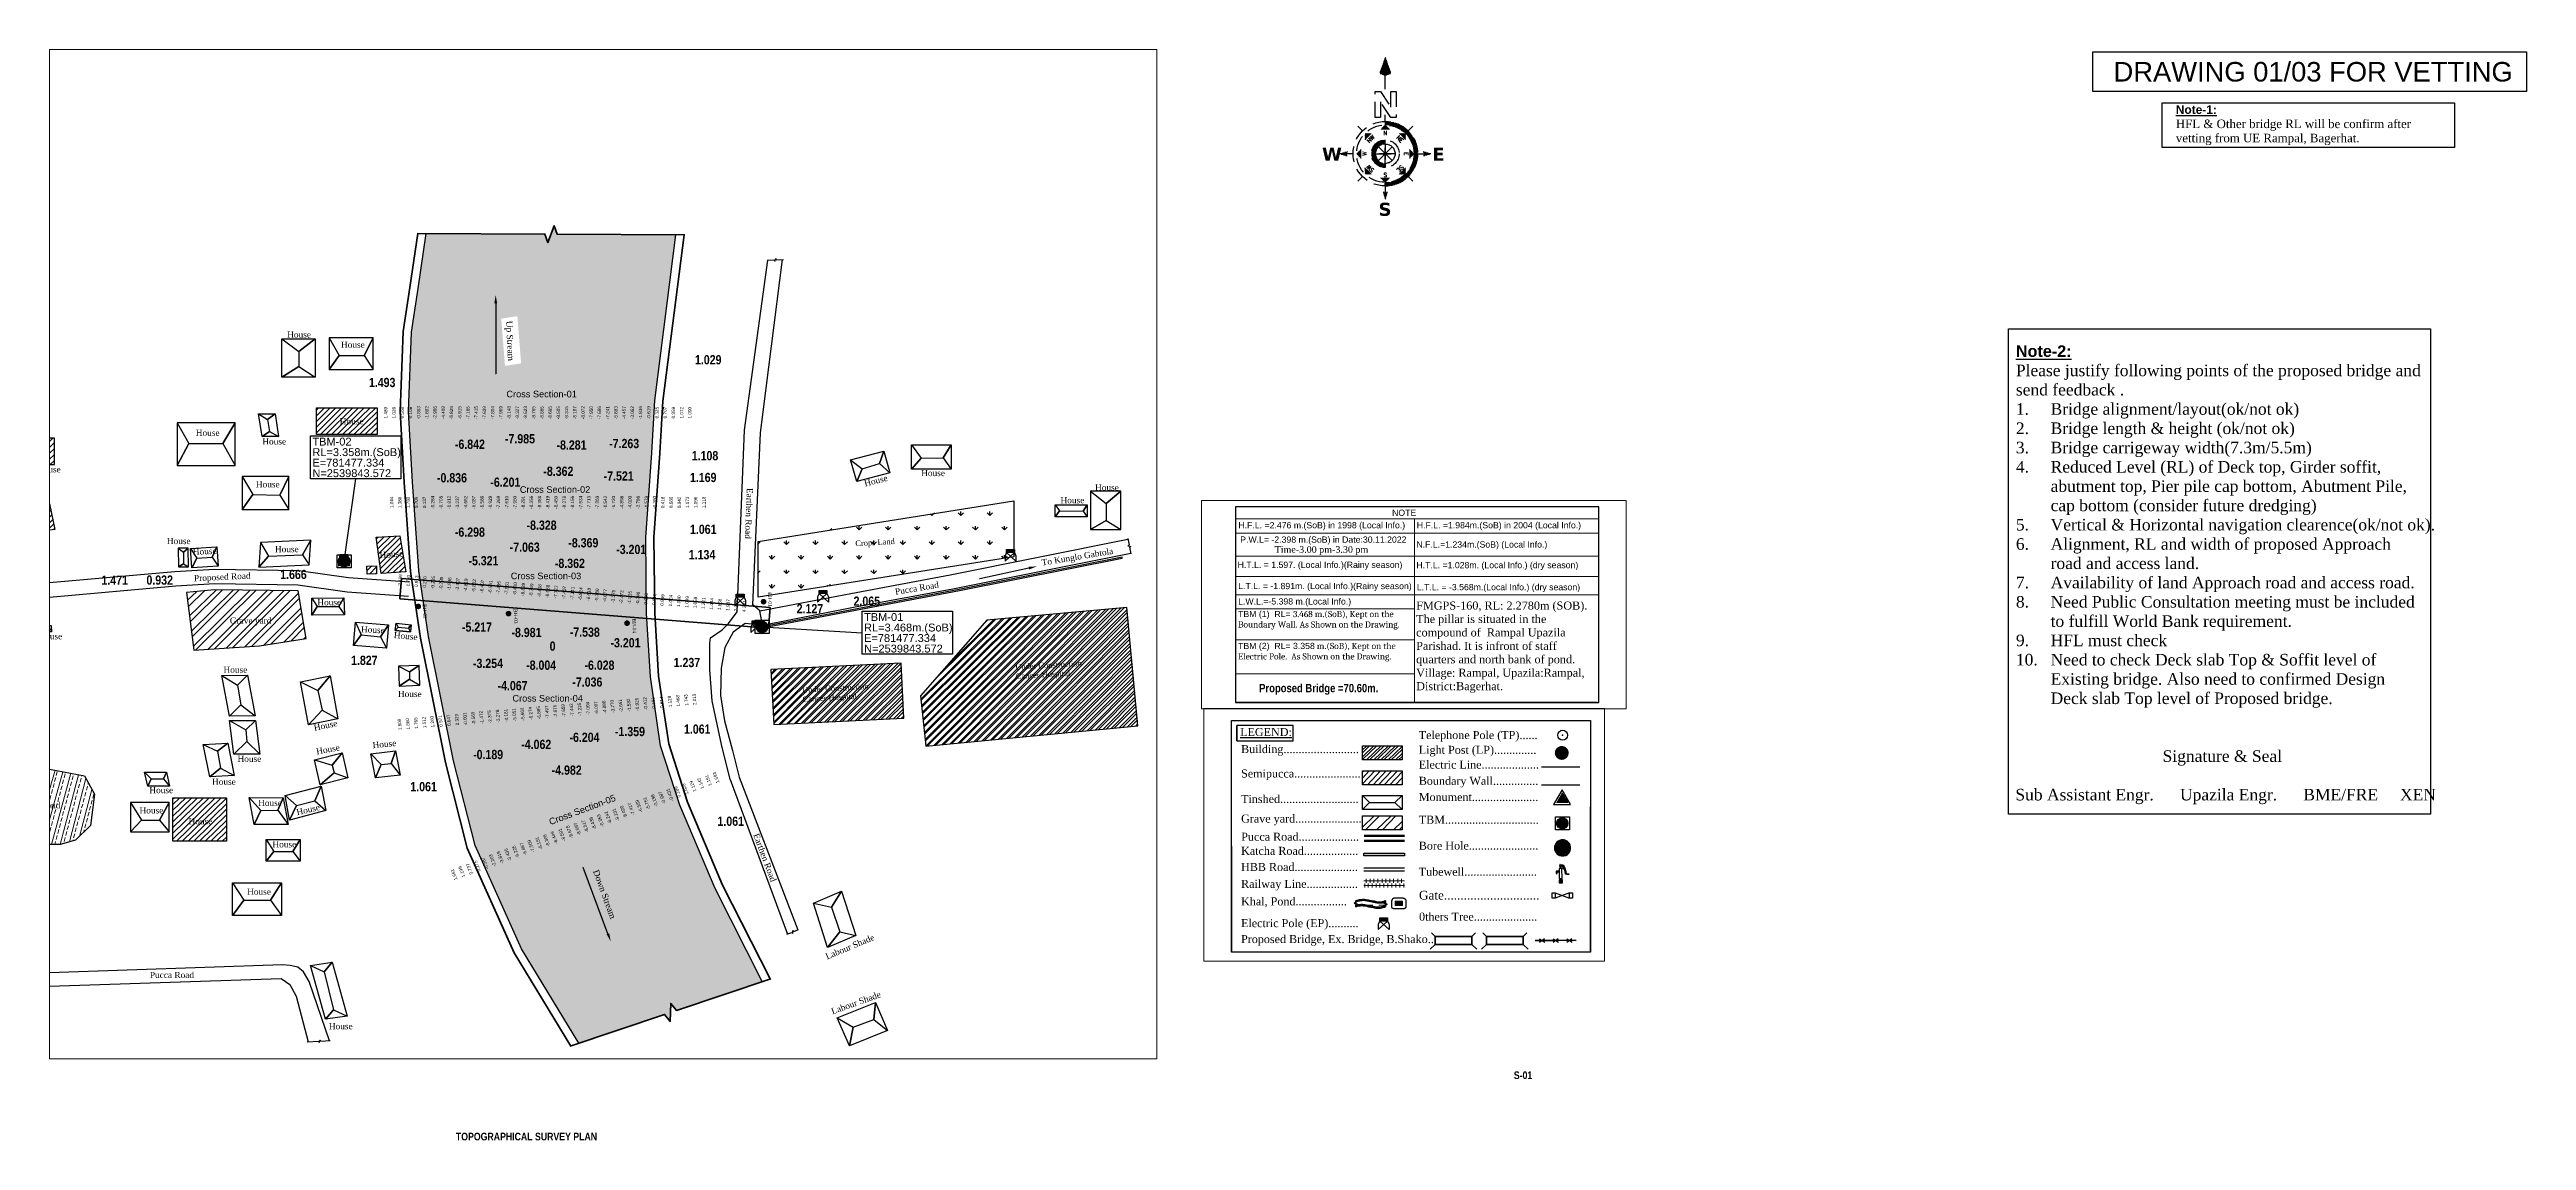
# Paper-space layout 'TOPO PLAN' of a CAD drawing. Header units: inches. Extents: x -1 to 639, y 4 to 286.
# The model-space entities are those that its viewports show. They can reach past a viewport. Long polylines and large blocks are cut down to what shows.
import ezdxf
from ezdxf import colors
from ezdxf.entities.mleader import LeaderData, LeaderLine
from ezdxf.enums import TextEntityAlignment as Align
from ezdxf.math import Vec2, Vec3

# ---------------------------------------------------------------- set-up
doc = ezdxf.new("R2010")
doc.units = ezdxf.units.IN
doc.header["$LTSCALE"] = 20
doc.header["$MEASUREMENT"] = 0
doc.linetypes.add('DASHED', pattern=[0.75, 0.5, -0.25])
doc.linetypes.add('DASHED2', pattern=[0.375, 0.25, -0.125])
for name, color, linetype in [('BM_TBM', 1, 'Continuous'), ('BORE HOLE', 1, 'Continuous'), ('Chainage_TXT', 7, 'Continuous'), ('Crops Land', 74, 'Continuous'), ('ELECTRIC POLE', 1, 'Continuous'), ('Electric_Line', 18, 'Continuous'), ('Grave yard', 88, 'Continuous'), ('HBB ROAD', 192, 'Continuous'), ('Layout_Text', 7, 'Continuous'), ('LIGHT_POST', 1, 'Continuous'), ('OTHER', 7, 'Continuous'), ('Pond', 132, 'Continuous'), ('proposed', 1, 'Continuous'), ('RL', 1, 'Continuous'), ('TBM', 1, 'Continuous'), ('Telephone_Pole', 70, 'Continuous'), ('Text', 7, 'Continuous'), ('Tubewell', 112, 'Continuous'), ('vetting', 1, 'Continuous')]:
    doc.layers.add(name, color=color, linetype=linetype)
for name, color, linetype, lineweight in [('Boundary wall', 3, 'Continuous', 30), ('BUILDING', 5, 'Continuous', 30), ('Ex. Bridge', 212, 'DASHED', 30), ('Gate', 7, 'Continuous', 30), ('KATCHA ROAD', 7, 'Continuous', 20), ('KHAL+RIVER BANK', 160, 'Continuous', 18), ('Pucca Road', 1, 'Continuous', 30), ('Railway Line', 220, 'Continuous', 25), ('SEMI_PUCCA', 66, 'Continuous', 30), ('SHED', 7, 'Continuous', 30), ('water', 152, 'DASHED', 25), ('Water Body', 4, 'Continuous', 18), ('Water Line', 4, 'DASHED', 18)]:
    doc.layers.add(name, color=color, linetype=linetype, lineweight=lineweight)
doc.styles.add('Arial', font='arial.ttf')
doc.styles.add('Bridge Dimision - 1', font='times.ttf', dxfattribs={"height": 125})
doc.styles.add('MtXpl_Arial_Narrow', font='ARIALNB.TTF')
doc.styles.add('romans', font='romans.shx')
doc.styles.get("Standard").update_dxf_attribs({"font": 'times.ttf', "height": 1})
doc.styles.add('SWIS', font='times.ttf')
doc.styles.add('text', font='arial.ttf')
doc.styles.add('TR', font='times.ttf')
doc.dimstyles.get("Standard").update_dxf_attribs({"dimtxt": 0.18, "dimasz": 0.18, "dimexe": 0.18, "dimexo": 0.0625, "dimgap": 0.09, "dimtad": 0, "dimtih": 1, "dimtoh": 1, "dimdec": 4, "dimzin": 0, "dimdsep": 46, "dimtxsty": 'Standard', "dimcen": 0.09, "dimadec": 0, "dimazin": 0, "dimtfac": 1, "dimtdec": 4, "dimtofl": 0, "dimtmove": 0, "dimatfit": 3, "dimfxl": 1, "dimtolj": 1, "dimtzin": 0, "dimarcsym": 0})
pattern_1 = [(360, (4e-12, 2e-11), (3e-14, 0.4435763), [])]
pattern_2 = [(45, (-660144862.4, -2491106631.1), (-695.3896861, 695.3896861), [])]

# ---------------------------------------------------------------- blocks, each defined once
blk = doc.blocks.new('A$C633C6260')
at = {"ltscale": 10}
blk.add_lwpolyline([(0, 3153), (20606, 3153), (20606, 0), (0, 0)], close=True, dxfattribs=at)
at = {"layer": 'Text', "ltscale": 0.5, "insert": (974, 2972), "char_height": 600, "width": 18875.15, "attachment_point": 1, "rotation": 0.00167, "style": 'Bridge Dimision - 1'}
blk.add_mtext('{\\fArial|b1|i0|c0|p34;\\LNote-1:}\\PHFL & Other bridge RL will be confirm after vetting from UE Rampal, Bagerhat.', dxfattribs=at)
blk = doc.blocks.new('North')
h = blk.add_hatch()
h.set_pattern_fill('_USER', color=21, scale=0.443576, style=0, pattern_type=0)
h.set_pattern_definition([(360, (4e-12, 6.9049), (3e-14, 0.4435763), [])])
h.paths.add_polyline_path([(0, 62.4), (-3.7, 52), (0, 50.5), (3.7, 52)])
h = blk.add_hatch(color=152)
h.paths.add_polyline_path([(0, -18.5), (0, -20.8, 1), (0, 20.8), (0, 18.5, -1)])
h.paths.add_polyline_path([(0, 6.3), (0, 8.9, 1), (0, -8.9), (0, -6.3, -1)])
h = blk.add_hatch()
h.set_pattern_fill('_USER', scale=0.443576, angle=90, style=0, pattern_type=0)
h.set_pattern_definition([(90, (4e-12, 2e-11), (-0.443576, 3e-14), [])])
h.paths.add_polyline_path([(3, 15.5), (0, 18.5), (-3, 15.5)])
h = blk.add_hatch()
h.set_pattern_fill('_USER', color=21, scale=0.443576, style=0, pattern_type=0)
h.set_pattern_definition(pattern_1)
h.paths.add_polyline_path([(20.8, 0, 0.414214), (0, 20.8), (0, 18.5, -0.414214), (18.5, 0, -0.414214), (0, -18.5), (0, -20.8, 0.414214)])
h = blk.add_hatch()
h.set_pattern_fill('_USER', color=21, scale=0.443576, style=0, pattern_type=0)
h.set_pattern_definition([(180, (4e-12, 2e-11), (3e-14, 0.443576), [])])
h.paths.add_polyline_path([(-24.4, -1.5), (-25.1, 0), (-24.4, 1.5), (-29.6, 0)])
h = blk.add_hatch()
h.set_pattern_fill('_USER', scale=0.443576, angle=180, style=0, pattern_type=0)
h.set_pattern_definition([(180, (4e-12, 2e-11), (-3e-14, -0.443576), [])])
h.paths.add_polyline_path([(-15.5, 3), (-18.5, 0), (-15.5, -3)])
h = blk.add_hatch()
h.set_pattern_fill('_USER', scale=0.443576, angle=135, style=0, pattern_type=0)
h.set_pattern_definition([(135, (4e-12, 2e-11), (-0.313656, -0.313656), [])])
h.paths.add_polyline_path([(-8.9, 13.1), (-13.1, 13.1), (-13.1, 8.9)])
h = blk.add_hatch()
h.set_pattern_fill('_USER', color=21, scale=0.443576, style=0, pattern_type=0)
h.set_pattern_definition(pattern_1)
h.paths.add_polyline_path([(0, 6.3), (0, 8.9, 0.414214), (-8.9, 0, 0.414214), (0, -8.9), (0, -6.3, -0.414214), (-6.3, 0, -0.414214)])
h = blk.add_hatch()
h.set_pattern_fill('_USER', scale=0.443576, angle=45, style=0, pattern_type=0)
h.set_pattern_definition([(45, (4e-12, 2e-11), (-0.313656, 0.313656), [])])
h.paths.add_polyline_path([(13.1, 8.9), (13.1, 13.1), (8.9, 13.1)])
h = blk.add_hatch()
h.set_pattern_fill('_USER', scale=0.443576, style=0, pattern_type=0)
h.set_pattern_definition(pattern_1)
h.paths.add_polyline_path([(15.5, 3), (15.5, -3), (18.5, 0)])
h = blk.add_hatch()
h.set_pattern_fill('_USER', color=21, scale=0.443576, style=0, pattern_type=0)
h.set_pattern_definition(pattern_1)
h.paths.add_polyline_path([(29.6, 0), (24.4, 1.5), (25.1, 0), (24.4, -1.5)])
h = blk.add_hatch()
h.set_pattern_fill('_USER', scale=0.443576, angle=-135, style=0, pattern_type=0)
h.set_pattern_definition([(225, (4e-12, 2e-11), (0.313656, -0.313656), [])])
h.paths.add_polyline_path([(-13.1, -8.9), (-13.1, -13.1), (-8.9, -13.1)])
h = blk.add_hatch()
h.set_pattern_fill('_USER', scale=0.443576, angle=-90, style=0, pattern_type=0)
h.set_pattern_definition([(270, (4e-12, 2e-11), (0.443576, -3e-14), [])])
h.paths.add_polyline_path([(-3, -15.5), (0, -18.5), (3, -15.5)])
h = blk.add_hatch()
h.set_pattern_fill('_USER', scale=0.443576, angle=-45, style=0, pattern_type=0)
h.set_pattern_definition([(315, (4e-12, 2e-11), (0.313656, 0.313656), [])])
h.paths.add_polyline_path([(8.9, -13.1), (13.1, -13.1), (13.1, -8.9)])
h = blk.add_hatch()
h.set_pattern_fill('_USER', color=21, scale=0.443576, style=0, pattern_type=0)
h.set_pattern_definition(pattern_1)
h.paths.add_polyline_path([(1.5, -24.4), (0, -25.1), (-1.5, -24.4), (0, -29.6)])
at = {"color": 21}
for p, q in [((0, 41.5), (0, 50.5)), ((-14.7, 14.7), (-17.8, 17.8)), ((0, 20.8), (0, 25.1)), ((0, 20.8), (0, 18.5)), ((14.7, 14.7), (17.8, 17.8)), ((-20.8, 0), (-25.1, 0)), ((-6.3, 0), (6.3, 0)), ((6.3, 0), (-6.3, 0)), ((-4.4, -4.4), (4.4, 4.4)), ((4.4, -4.4), (-4.4, 4.4)), ((4.4, 4.4), (-4.4, -4.4)), ((-4.4, 4.4), (4.4, -4.4)), ((0, 6.3), (0, 8.9)), ((0, -6.3), (0, 6.3)), ((0, 6.3), (0, -6.3)), ((20.8, 0), (25.1, 0)), ((-14.7, -14.7), (-17.8, -17.8)), ((0, -6.3), (0, -8.9)), ((14.7, -14.7), (17.8, -17.8)), ((0, -20.8), (0, -18.5)), ((0, -20.8), (0, -25.1))]:
    blk.add_line(p, q, dxfattribs=at)
at = {"color": 1}
for p, q in [((-6.6, 40.2), (-3.2, 40.2)), ((-6.6, 23.4), (-6.6, 40.2)), ((-3.2, 40.2), (3.5, 30.1)), ((-3.2, 33.5), (-3.2, 23.4)), ((3.5, 23.4), (-3.2, 33.5)), ((3.5, 40.2), (6.9, 40.2)), ((3.5, 30.1), (3.5, 40.2)), ((6.9, 40.2), (6.9, 23.4)), ((-3.2, 23.4), (-6.6, 23.4)), ((6.9, 23.4), (3.5, 23.4))]:
    blk.add_line(p, q, dxfattribs=at)
at = {"color": 21}
for radius in [20.8, 18.5, 8.87, 6.27]:
    blk.add_circle((0, 0), radius, dxfattribs=at)
for points in [[(0, 62.4), (-3.7, 52), (0, 50.5)], [(0, 50.5), (3.7, 52), (0, 62.4)], [(-29.6, 0), (-24.4, 1.5), (-25.1, 0)], [(-24.4, -1.5), (-25.1, 0), (-29.6, 0)], [(24.4, 1.5), (25.1, 0), (29.6, 0)], [(29.6, 0), (24.4, -1.5), (25.1, 0)], [(0, -29.6), (-1.5, -24.4), (0, -25.1)], [(1.5, -24.4), (0, -25.1), (0, -29.6)]]:
    blk.add_solid(points, dxfattribs=at)
at = {"color": 7}
for points in [[(0, 18.5), (3, 15.5), (-3, 15.5)], [(-18.5, 0), (-15.5, 3), (-15.5, -3)], [(-13.1, 13.1), (-8.9, 13.1), (-13.1, 8.9)], [(13.1, 13.1), (13.1, 8.9), (8.9, 13.1)], [(18.5, 0), (15.5, -3), (15.5, 3)], [(-13.1, -13.1), (-13.1, -8.9), (-8.9, -13.1)], [(0, -18.5), (-3, -15.5), (3, -15.5)], [(13.1, -13.1), (8.9, -13.1), (13.1, -8.9)]]:
    blk.add_solid(points, dxfattribs=at)
at = {"color": 1, "style": 'romans'}
for s, rotation, p in [('W', 90, (-12.1, 0)), ('NW', 45, (-8.5, 8.5)), ('NE', 315, (8.5, 8.5)), ('E', 270, (12.1, -0.1)), ('SW', 135, (-8.7, -8.7)), ('SE', 225, (8.7, -8.7))]:
    blk.add_text(s, height=2.66, rotation=rotation, dxfattribs=at).set_placement(p, align=Align.CENTER)
for s, p in [('N', (0, 12)), ('S', (0, -15))]:
    blk.add_text(s, height=2.66, dxfattribs=at).set_placement(p, align=Align.CENTER)
at = {"layer": 'Text', "color": 5, "insert": (-34.4, -0.3), "char_height": 8.437, "attachment_point": 5}
blk.add_mtext('{\\fVerdana|b1|i0|c0|p34;W}', dxfattribs=at)
at = {"layer": 'Text', "color": 3, "insert": (34.2, -0.3), "char_height": 8.437, "attachment_point": 5}
blk.add_mtext('{\\fVerdana|b1|i0|c0|p34;E}', dxfattribs=at)
at = {"layer": 'Text', "color": 6, "insert": (-0.2, -35.9), "char_height": 8.437, "attachment_point": 5}
blk.add_mtext('{\\fVerdana|b1|i0|c0|p34;S}', dxfattribs=at)
blk = doc.blocks.new('sdfsd')
at = {"layer": 'Tubewell', "color": 0, "lineweight": 30}
for p, q in [((685271.07, 2622810.19), (685270.88, 2622810.18)), ((685270.88, 2622810.18), (685270.88, 2622809.78)), ((685270.88, 2622810.18), (685270.88, 2622810.18)), ((685270.88, 2622809.77), (685271.1, 2622809.78)), ((685271.43, 2622810.2), (685271.07, 2622810.19)), ((685271.1, 2622809.78), (685271.11, 2622810.06)), ((685271.11, 2622810.06), (685271.43, 2622810.06)), ((685271.43, 2622810.67), (685271.44, 2622808.78)), ((685271.99, 2622810.67), (685271.43, 2622810.67)), ((685271.44, 2622808.78), (685272, 2622808.79)), ((685271.44, 2622808.54), (685271.45, 2622808)), ((685272.1, 2622808.54), (685271.44, 2622808.54)), ((685271.45, 2622808.35), (685271.62, 2622808.54)), ((685271.45, 2622808.01), (685271.94, 2622808.54)), ((685271.45, 2622808), (685272.11, 2622808.01)), ((685271.57, 2622811.42), (685271.53, 2622811.13)), ((685271.53, 2622811.13), (685271.71, 2622811.08)), ((685271.65, 2622811.42), (685271.57, 2622811.42)), ((685271.65, 2622811.42), (685272.24, 2622811.4)), ((685271.71, 2622810.95), (685271.71, 2622811.21)), ((685271.71, 2622811.08), (685271.77, 2622811.12)), ((685271.71, 2622810.67), (685271.71, 2622810.95)), ((685271.72, 2622808.78), (685271.72, 2622808.54)), ((685271.72, 2622808.54), (685271.84, 2622808.54)), ((685271.76, 2622808.01), (685272.11, 2622808.38)), ((685271.91, 2622811.17), (685271.77, 2622811.12)), ((685271.84, 2622808.54), (685271.84, 2622808.78)), ((685272.11, 2622811.14), (685271.91, 2622811.17)), ((685271.98, 2622811.16), (685271.99, 2622810.67)), ((685272.01, 2622811.16), (685271.98, 2622811.16)), ((685271.99, 2622810.67), (685272.02, 2622810.67)), ((685272, 2622808.79), (685271.99, 2622810.67)), ((685272.02, 2622810.67), (685272.01, 2622811.16)), ((685272.08, 2622808.01), (685272.11, 2622808.04)), ((685272.11, 2622808.01), (685272.1, 2622808.54)), ((685272.27, 2622810.99), (685272.11, 2622811.14)), ((685272.21, 2622810.69), (685272.34, 2622810.75)), ((685272.26, 2622810.59), (685272.21, 2622810.69)), ((685272.24, 2622811.4), (685272.48, 2622810.92)), ((685272.43, 2622810.65), (685272.26, 2622810.59)), ((685272.34, 2622810.75), (685272.27, 2622810.99)), ((685272.56, 2622810.12), (685272.43, 2622810.65)), ((685272.48, 2622810.92), (685272.64, 2622810.36)), ((685272.68, 2622809.65), (685272.56, 2622810.12)), ((685272.64, 2622810.36), (685272.79, 2622809.73)), ((685272.93, 2622809.58), (685272.68, 2622809.65)), ((685272.79, 2622809.73), (685273.14, 2622809.71)), ((685273.3, 2622809.58), (685272.93, 2622809.58)), ((685273.14, 2622809.71), (685273.25, 2622809.76)), ((685273.25, 2622809.76), (685273.3, 2622809.58))]:
    blk.add_line(p, q, dxfattribs=at)
for centre, major_axis, ratio, start_param, end_param in [((685270.99, 2622809.78), (0.111, 0.001), 0.503998, 3.140941, 6.283186), ((685271.71, 2622811.21), (0.0253, 0.0253), 1, 6.28318530692002, 12.56637061409961)]:
    blk.add_ellipse(centre, major_axis=major_axis, ratio=ratio, start_param=start_param, end_param=end_param, dxfattribs=at)
blk = doc.blocks.new('eeee')
at = {"layer": 'ELECTRIC POLE'}
for p, q in [((353314.02, 2673550.96), (353313.7, 2673550.26)), ((353313.7, 2673549.12), (353315.74, 2673550.96)), ((353313.7, 2673550.26), (353313.7, 2673549.12)), ((353314.02, 2673551.65), (353315.74, 2673551.65)), ((353314.02, 2673550.96), (353314.02, 2673551.65)), ((353315.74, 2673550.96), (353314.02, 2673550.96)), ((353316.06, 2673549.12), (353314.02, 2673550.96)), ((353315.74, 2673551.65), (353315.74, 2673550.96)), ((353315.74, 2673550.96), (353316.06, 2673550.26)), ((353316.06, 2673550.26), (353316.06, 2673549.12))]:
    blk.add_line(p, q, dxfattribs=at)
blk.add_solid([(353314.02, 2673551.65), (353315.74, 2673551.65), (353314.02, 2673550.96), (353315.74, 2673550.96)], dxfattribs=at)
blk = doc.blocks.new('dsfsd')
at = {"layer": 'LIGHT_POST'}
h = blk.add_hatch(color=5, dxfattribs=at)
h.set_gradient(color1=(0, 0, 255), color2=(56, 172, 6), tint=1, name='SPHERICAL')
edge = h.paths.add_edge_path()
edge.add_ellipse((726561.43, 2601765.06), major_axis=(-0.522, 0.522), ratio=1, start_angle=225, end_angle=405)
edge.add_ellipse((726561.43, 2601765.06), major_axis=(-0.522, 0.522), ratio=1, start_angle=45, end_angle=225)
blk.add_point((726561.42, 2601765.02), dxfattribs=at)
blk = doc.blocks.new('jhg')
at = {"layer": 'RL', "lineweight": 5, "style": 'text'}
for s, p in [('1.489', (772845.22, 2500598.1)), ('1.028', (772847.22, 2500598.1)), ('0.568', (772849.22, 2500598.1)), ('0.108', (772851.22, 2500598.1)), ('-0.863', (772853.22, 2500598.1)), ('-1.882', (772855.22, 2500598.1)), ('-2.986', (772857.22, 2500598.1)), ('-4.408', (772859.22, 2500598.1)), ('-5.829', (772861.22, 2500598.1)), ('-6.915', (772863.22, 2500598.1)), ('-7.165', (772865.22, 2500598.1)), ('-7.415', (772867.22, 2500598.1)), ('-7.639', (772869.22, 2500598.1)), ('-7.804', (772871.22, 2500598.1)), ('-7.969', (772873.22, 2500598.1)), ('-8.148', (772875.22, 2500598.1)), ('-8.327', (772877.22, 2500598.1)), ('-8.523', (772879.22, 2500598.1)), ('-8.765', (772881.22, 2500598.1)), ('-8.885', (772883.22, 2500598.1)), ('-8.695', (772885.22, 2500598.1)), ('-8.505', (772887.22, 2500598.1)), ('-8.315', (772889.22, 2500598.1)), ('-8.187', (772891.22, 2500598.1)), ('-8.072', (772893.22, 2500598.1)), ('-7.950', (772895.22, 2500598.1)), ('-7.596', (772897.22, 2500598.1)), ('-7.241', (772899.22, 2500598.1)), ('-5.883', (772901.22, 2500598.1)), ('-4.457', (772903.22, 2500598.1)), ('-3.052', (772905.22, 2500598.1)), ('-1.836', (772907.22, 2500598.1)), ('-0.619', (772909.22, 2500598.1)), ('0.325', (772911.22, 2500598.1)), ('0.707', (772913.22, 2500598.1)), ('0.959', (772915.22, 2500598.1)), ('1.072', (772917.22, 2500598.1)), ('1.090', (772919.22, 2500598.1))]:
    blk.add_text(s, height=0.8, rotation=90, dxfattribs=at).set_placement(p, align=Align.MIDDLE_CENTER)
blk = doc.blocks.new('zxbzcbzb')
at = {"layer": 'RL', "lineweight": 5, "style": 'text'}
for s, p in [('1.044', (772845.9, 2500599.67)), ('1.389', (772847.9, 2500599.67)), ('1.733', (772849.9, 2500599.67)), ('0.709', (772851.9, 2500599.67)), ('0.137', (772853.9, 2500599.67)), ('-0.284', (772855.9, 2500599.67)), ('-0.705', (772857.9, 2500599.67)), ('-1.812', (772859.9, 2500599.67)), ('-3.237', (772861.9, 2500599.67)), ('-4.662', (772863.9, 2500599.67)), ('-6.087', (772865.9, 2500599.67)), ('-6.588', (772867.9, 2500599.67)), ('-6.929', (772869.9, 2500599.67)), ('-7.269', (772871.9, 2500599.67)), ('-7.610', (772873.9, 2500599.67)), ('-7.950', (772875.9, 2500599.67)), ('-8.291', (772877.9, 2500599.67)), ('-8.356', (772879.9, 2500599.67)), ('-8.388', (772881.9, 2500599.67)), ('-8.419', (772883.9, 2500599.67)), ('-8.450', (772885.9, 2500599.67)), ('-8.378', (772887.9, 2500599.67)), ('-8.156', (772889.9, 2500599.67)), ('-7.934', (772891.9, 2500599.67)), ('-7.713', (772893.9, 2500599.67)), ('-7.363', (772895.9, 2500599.67)), ('-6.542', (772897.9, 2500599.67)), ('-5.720', (772899.9, 2500599.67)), ('-4.898', (772901.9, 2500599.67)), ('-4.000', (772903.9, 2500599.67)), ('-2.786', (772905.9, 2500599.67)), ('-1.573', (772907.9, 2500599.67)), ('-0.360', (772909.9, 2500599.67)), ('0.418', (772911.9, 2500599.67)), ('0.680', (772913.9, 2500599.67)), ('0.942', (772915.9, 2500599.67)), ('1.073', (772917.9, 2500599.67)), ('1.096', (772919.9, 2500599.67)), ('1.118', (772921.9, 2500599.67))]:
    blk.add_text(s, height=0.8, rotation=90, dxfattribs=at).set_placement(p, align=Align.MIDDLE_CENTER)
blk = doc.blocks.new('sdbfndn')
at = {"layer": 'RL', "lineweight": 5, "style": 'text'}
for s, p in [('2.169', (772886.15, 2500595)), ('1.720', (772888.15, 2500595)), ('0.913', (772890.15, 2500595)), ('0.270', (772892.15, 2500595)), ('-0.235', (772894.15, 2500595)), ('-0.739', (772896.15, 2500595)), ('-1.996', (772898.15, 2500595)), ('-3.407', (772900.15, 2500595)), ('-4.819', (772902.15, 2500595)), ('-5.862', (772904.15, 2500595)), ('-6.407', (772906.15, 2500595)), ('-6.951', (772908.15, 2500595)), ('-7.495', (772910.15, 2500595)), ('-7.961', (772912.15, 2500595)), ('-8.400', (772914.15, 2500595)), ('-8.839', (772916.15, 2500595)), ('-8.749', (772918.15, 2500595)), ('-8.408', (772920.15, 2500595)), ('-8.068', (772922.15, 2500595)), ('-7.727', (772924.15, 2500595)), ('-7.407', (772926.15, 2500595)), ('-7.111', (772928.15, 2500595)), ('-6.814', (772930.15, 2500595)), ('-6.518', (772932.15, 2500595)), ('-5.780', (772934.15, 2500595)), ('-4.677', (772936.15, 2500595)), ('-3.575', (772938.15, 2500595)), ('-2.472', (772940.15, 2500595)), ('-1.515', (772942.15, 2500595)), ('-0.746', (772944.15, 2500595)), ('0.023', (772946.15, 2500595)), ('0.611', (772948.15, 2500595)), ('0.959', (772950.15, 2500595)), ('1.024', (772952.15, 2500595)), ('1.040', (772954.15, 2500595)), ('1.049', (772956.15, 2500595)), ('1.058', (772958.15, 2500595)), ('1.221', (772960.15, 2500595)), ('1.444', (772962.15, 2500595)), ('1.668', (772964.15, 2500595)), ('1.937', (772966.15, 2500595)), ('2.235', (772968.15, 2500595)), ('4.251', (772970.15, 2500595))]:
    blk.add_text(s, height=0.8, rotation=90, dxfattribs=at).set_placement(p, align=Align.MIDDLE_CENTER)
blk = doc.blocks.new('dfgnfgjm')
at = {"layer": 'RL', "lineweight": 5, "style": 'text'}
for s, p in [('1.809', (773051.03, 2500607.31)), ('1.860', (773053.03, 2500607.31)), ('1.765', (773055.03, 2500607.31)), ('1.512', (773057.03, 2500607.31)), ('1.260', (773059.03, 2500607.31)), ('0.971', (773061.03, 2500607.31)), ('0.647', (773063.03, 2500607.31)), ('0.323', (773065.03, 2500607.31)), ('-0.001', (773067.03, 2500607.31)), ('-0.569', (773069.03, 2500607.31)), ('-1.472', (773071.03, 2500607.31)), ('-2.375', (773073.03, 2500607.31)), ('-3.278', (773075.03, 2500607.31)), ('-4.181', (773077.03, 2500607.31)), ('-5.051', (773079.03, 2500607.31)), ('-5.662', (773081.03, 2500607.31)), ('-6.274', (773083.03, 2500607.31)), ('-6.885', (773085.03, 2500607.31)), ('-7.497', (773087.03, 2500607.31)), ('-7.876', (773089.03, 2500607.31)), ('-7.659', (773091.03, 2500607.31)), ('-7.442', (773093.03, 2500607.31)), ('-7.225', (773095.03, 2500607.31)), ('-7.008', (773097.03, 2500607.31)), ('-6.007', (773099.03, 2500607.31)), ('-4.888', (773101.03, 2500607.31)), ('-3.770', (773103.03, 2500607.31)), ('-2.651', (773105.03, 2500607.31)), ('-1.532', (773107.03, 2500607.31)), ('-0.925', (773109.03, 2500607.31)), ('-0.412', (773111.03, 2500607.31)), ('0.101', (773113.03, 2500607.31)), ('0.614', (773115.03, 2500607.31)), ('1.128', (773117.03, 2500607.31)), ('1.468', (773119.03, 2500607.31)), ('1.743', (773121.03, 2500607.31)), ('2.019', (773123.03, 2500607.31))]:
    blk.add_text(s, height=0.8, rotation=90, dxfattribs=at).set_placement(p, align=Align.MIDDLE_CENTER)
blk = doc.blocks.new('dffmhdsrt')
at = {"layer": 'RL', "lineweight": 5, "style": 'text'}
for s, p in [('1.661', (773047.05, 2500611.95)), ('1.199', (773049.05, 2500611.95)), ('0.737', (773051.05, 2500611.95)), ('0.275', (773053.05, 2500611.95)), ('-0.587', (773055.05, 2500611.95)), ('-2.203', (773057.05, 2500611.95)), ('-3.819', (773059.05, 2500611.95)), ('-5.435', (773061.05, 2500611.95)), ('-6.225', (773063.05, 2500611.95)), ('-6.867', (773065.05, 2500611.95)), ('-7.509', (773067.05, 2500611.95)), ('-8.151', (773069.05, 2500611.95)), ('-8.306', (773071.05, 2500611.95)), ('-8.449', (773073.05, 2500611.95)), ('-8.591', (773075.05, 2500611.95)), ('-8.678', (773077.05, 2500611.95)), ('-8.597', (773079.05, 2500611.95)), ('-8.517', (773081.05, 2500611.95)), ('-8.436', (773083.05, 2500611.95)), ('-8.353', (773085.05, 2500611.95)), ('-8.242', (773087.05, 2500611.95)), ('-8.131', (773089.05, 2500611.95)), ('-8.020', (773091.05, 2500611.95)), ('-7.417', (773093.05, 2500611.95)), ('-6.589', (773095.05, 2500611.95)), ('-5.761', (773097.05, 2500611.95)), ('-3.198', (773099.05, 2500611.95)), ('-0.987', (773101.05, 2500611.95)), ('-0.431', (773103.05, 2500611.95)), ('0.289', (773105.05, 2500611.95)), ('1.026', (773107.05, 2500611.95)), ('1.129', (773109.05, 2500611.95)), ('1.145', (773111.05, 2500611.95)), ('1.191', (773113.05, 2500611.95)), ('1.693', (773115.05, 2500611.95))]:
    blk.add_text(s, height=0.8, rotation=90, dxfattribs=at).set_placement(p, align=Align.MIDDLE_CENTER)

msp = doc.modelspace()

# ---------------------------------------------------------------- hatches: boundary and pattern name
at = {"layer": 'BM_TBM', "ltscale": 0.2}
h = msp.add_hatch(color=2, dxfattribs=at)
h.set_gradient(color1=(255, 255, 0), color2=(255, 255, 92), one_color=1, tint=0.68)
edge = h.paths.add_edge_path()
edge.add_ellipse((112205047, 9480472), major_axis=(942, 942), ratio=1, start_angle=0, end_angle=360)
h = msp.add_hatch(color=2, dxfattribs=at)
h.set_gradient(color1=(255, 255, 0), color2=(255, 255, 92), one_color=1, tint=0.68)
edge = h.paths.add_edge_path()
edge.add_ellipse((112205047, 9480472), major_axis=(942, 942), ratio=1, start_angle=0, end_angle=360)
h = msp.add_hatch(color=2, dxfattribs=at)
h.set_gradient(color1=(255, 255, 0), color2=(255, 255, 92), one_color=1, tint=0.68)
edge = h.paths.add_edge_path()
edge.add_ellipse((112306764, 9464503), major_axis=(942, 942), ratio=1, start_angle=0, end_angle=360)
h = msp.add_hatch(color=2, dxfattribs=at)
h.set_gradient(color1=(255, 255, 0), color2=(255, 255, 92), one_color=1, tint=0.68)
edge = h.paths.add_edge_path()
edge.add_ellipse((112306764, 9464503), major_axis=(942, 942), ratio=1, start_angle=0, end_angle=360)
h = msp.add_hatch(color=2, dxfattribs=at)
h.set_gradient(color1=(255, 255, 0), color2=(255, 255, 92), one_color=1, tint=0.68)
edge = h.paths.add_edge_path()
edge.add_ellipse((112669152, 9392303), major_axis=(942, 942), ratio=1, start_angle=0, end_angle=360)
h = msp.add_hatch(color=2, dxfattribs=at)
h.set_gradient(color1=(255, 255, 0), color2=(255, 255, 92), one_color=1, tint=0.68)
edge = h.paths.add_edge_path()
edge.add_ellipse((112669152, 9392303), major_axis=(942, 942), ratio=1, start_angle=0, end_angle=360)
at = {"layer": 'BORE HOLE', "ltscale": 0.2}
for points in [[(112307784, 9470917, 1), (112306497, 9470383, 1)], [(112223760, 9469763, 1), (112222474, 9469228, 1)], [(112245717, 9468012, 1), (112244431, 9467477, 1)], [(112274567, 9465691, 1), (112273281, 9465156, 1)], [(112671080, 9386995, 1), (112667360, 9385449, 1)]]:
    msp.add_hatch(color=256, dxfattribs=at).paths.add_polyline_path(points)
at = {"layer": 'BUILDING', "lineweight": 20, "ltscale": 0.2}
h = msp.add_hatch(dxfattribs=at)
h.set_pattern_fill('ANSI32', color=256, scale=3371.745232, style=0)
h.set_pattern_definition([(45, (-660144862.4, -2491106631.1), (-894.0689693, 894.0689693), []), (45, (-660144266.4, -2491106631.1), (-894.0689693, 894.0689693), [])])
h.paths.add_polyline_path([(112345323, 9447738), (112346666, 9435488), (112398270, 9440388), (112395591, 9469260), (112361463, 9466130)])
h.paths.add_polyline_path([(112340643, 9455677), (112308916, 9454156), (112309640, 9440792), (112341284, 9442308)])
h.paths.add_polyline_path([(112368208, 9450957), (112384761, 9451926), (112384458, 9457104), (112367905, 9456135)], flags=24)
h.paths.add_polyline_path([(112316317, 9445357), (112332870, 9446326), (112332567, 9451504), (112316013, 9450535)], flags=24)
h = msp.add_hatch(dxfattribs=at)
h.set_pattern_fill('ANSI32', color=256, scale=3371.745232, style=0)
h.set_pattern_definition([(45, (-284470968.2, -2995471831.3), (-894.0689693, 894.0689693), []), (45, (-284470372.2, -2995471831.3), (-894.0689693, 894.0689693), [])])
h.paths.add_polyline_path([(112619731, 9411469), (112629505, 9411469), (112629505, 9408011), (112619731, 9408011)])
edge = h.paths.add_edge_path(flags=17)
edge.add_line((112619731, 9411402), (112619798, 9411469))
at = {"layer": 'Crops Land'}
h = msp.add_hatch(dxfattribs=at)
h.set_pattern_fill('GRASS', color=256, scale=5000)
h.set_pattern_definition([(90, (-660144862.4, -2491106631), (-3535.533905, 3535.533905), [937.5, -6133.567815]), (45, (-660144862.4, -2491106631), (-3535.533906, 3535.533906), [937.5, -4062.5]), (135, (-660144862.4, -2491106631), (-3535.533906, -3535.533906), [937.5, -4062.5])])
h.paths.add_polyline_path([(112368048, 9481578), (112368048, 9495169), (112305820, 9485338), (112305820, 9471747)])
h.paths.add_polyline_path([(112329146, 9483319), (112339206, 9483908), (112339036, 9486797), (112328977, 9486208)], flags=24)
at = {"layer": 'Grave yard', "lineweight": 25, "ltscale": 0.2}
h = msp.add_hatch(dxfattribs=at)
h.set_pattern_fill('ANSI32', color=256, scale=7867.436202)
h.set_pattern_definition([(45, (-660144862.4, -2491106631), (-2086.1690583, 2086.1690583), []), (45, (-660143471.6, -2491106631), (-2086.1690583, 2086.1690583), [])])
h.paths.add_polyline_path([(112168469, 9458872), (112184463, 9459891), (112195860, 9461674), (112193893, 9473314), (112173526, 9473578), (112166731, 9472896)])
h.paths.add_polyline_path([(112176741, 9464323), (112187654, 9464323), (112187654, 9467346), (112176741, 9467346)], flags=24)
h = msp.add_hatch(dxfattribs=at)
h.set_pattern_fill('ANSI32', color=256, scale=7867.436202)
h.set_pattern_definition([(45, (-659908893.5, -2491106631), (-2086.1690583, 2086.1690583), []), (45, (-659907502.7, -2491106631), (-2086.1690583, 2086.1690583), [])])
h.paths.add_polyline_path([(112619731, 9394130), (112629505, 9394130), (112629505, 9390672), (112619731, 9390672)])
edge = h.paths.add_edge_path()
edge.add_line((112629488, 9390672), (112629505, 9390688))
at = {"layer": 'KATCHA ROAD', "linetype": 'DASHED2', "lineweight": 25, "ltscale": 2}
msp.add_hatch(color=256, dxfattribs=at).paths.add_polyline_path([(112620073, 9384916), (112630090, 9384916), (112630090, 9384220), (112620073, 9384220)])
at = {"layer": 'SEMI_PUCCA', "lineweight": 25, "ltscale": 0.2}
h = msp.add_hatch(dxfattribs=at)
h.set_pattern_fill('ANSI31', color=256, scale=7867.436202)
h.set_pattern_definition(pattern_2)
h.paths.add_polyline_path([(112131141, 9516685), (112125214, 9516685), (112125214, 9510457), (112131141, 9510457)])
h.paths.add_polyline_path([(112130333, 9504056), (112134536, 9504056), (112134536, 9510457), (112130333, 9510457)])
h.paths.add_polyline_path([(112121774, 9495534), (112123492, 9486935), (112134625, 9488205), (112132907, 9496804)])
h.paths.add_polyline_path([(112131404, 9464637), (112131561, 9463103), (112133859, 9463338), (112133731, 9464875)])
h.paths.add_polyline_path([(112122690, 9458673), (112123516, 9453027), (112129091, 9453843), (112128265, 9459489)])
h.paths.add_polyline_path([(112163403, 9422930), (112163403, 9412369), (112176425, 9412369), (112176425, 9422930)])
h.paths.add_polyline_path([(112166823, 9416048), (112173231, 9416048), (112173231, 9418293), (112166823, 9418293)], flags=24)
h = msp.add_hatch(dxfattribs=at)
h.set_pattern_fill('ANSI31', color=256, scale=7867.436202)
h.set_pattern_definition(pattern_2)
h.paths.add_polyline_path([(112212855, 9486368), (112214062, 9477550), (112220063, 9477919), (112218636, 9486686)])
h.paths.add_polyline_path([(112212948, 9477428), (112212906, 9479367), (112210591, 9479317), (112210633, 9477378)])
h.paths.add_polyline_path([(112213133, 9511347), (112213133, 9517877), (112198305, 9517877), (112198305, 9511347)])
h.paths.add_polyline_path([(112213401, 9480788), (112219788, 9481306), (112219607, 9483544), (112213220, 9483026)], flags=25)
h.paths.add_polyline_path([(112203627, 9513454), (112210035, 9513454), (112210035, 9515699), (112203627, 9515699)], flags=24)
h = msp.add_hatch(dxfattribs=at)
h.set_pattern_fill('ANSI31', color=256, scale=7867.436202)
h.set_pattern_definition([(45, (-225341576.8, -3609739996.4), (-695.3896861, 695.3896861), [])])
h.paths.add_polyline_path([(112619731, 9405295), (112629505, 9405295), (112629505, 9401837), (112619731, 9401837)])
edge = h.paths.add_edge_path()
edge.add_line((112629488, 9401837), (112629505, 9401853))
at = {"layer": 'Water Line', "linetype": 'Continuous', "lineweight": 9, "ltscale": 15, "true_color": 0x7aafdf}
h = msp.add_hatch(dxfattribs=at)
h.set_pattern_fill('ANSI33', color=143, scale=8000, angle=25)
h.set_pattern_definition([(70, (-660144862.4, -2491106631.1), (-1879.3852416, 684.0402867), []), (70, (-660143580.7, -2491106033.4), (-1879.3852416, 684.0402867), [1000, -500])])
h.paths.add_polyline_path([(112280654, 9519672), (112285798, 9559962), (112256914, 9560134), (112256176, 9562199), (112254652, 9558087), (112253914, 9560152), (112225035, 9560324), (112223047, 9546873), (112221426, 9536276), (112220730, 9516954), (112221693, 9499864), (112223214, 9478205), (112223384, 9477080), (112278598, 9472777), (112278455, 9486313), (112279928, 9506906)])
h.paths.add_polyline_path([(112278598, 9472777), (112223384, 9477080), (112224361, 9470601), (112278787, 9465607), (112278651, 9467808)])
h.paths.add_polyline_path([(112278787, 9465607), (112224361, 9470601), (112225637, 9462138), (112231715, 9431945), (112236941, 9411331), (112248223, 9386104), (112262192, 9363129), (112283071, 9370164), (112284440, 9368451), (112284545, 9372836), (112285914, 9371122), (112306821, 9378168), (112295356, 9400834), (112286763, 9421150), (112282099, 9435595), (112279606, 9452335)])
h.paths.add_polyline_path([(112243305, 9539550), (112244216, 9528064), (112248139, 9528676), (112247228, 9540163)], flags=16)
h = msp.add_hatch(dxfattribs=at)
h.set_pattern_fill('ANSI33', color=143, scale=8000, angle=30)
h.set_pattern_definition([(75, (-660144862.4, -2491106631.1), (-1931.8516526, 517.6380902), []), (75, (-660143637.7, -2491105924), (-1931.8516526, 517.6380902), [1000, -500])])
h.paths.add_polyline_path([(112132664, 9430015), (112122649, 9427880), (112121537, 9423229), (112124031, 9414870), (112128356, 9411478), (112135949, 9411551), (112139694, 9412571), (112143326, 9416199), (112144347, 9423796), (112141851, 9428218)])
h.paths.add_polyline_path([(112130956, 9419931), (112136299, 9419931), (112136299, 9422284), (112130956, 9422284)], flags=24)

# ---------------------------------------------------------------- linework, layer by layer
at = {"lineweight": 25}
for p, q in [((112679104, 9497868, 0), (112580218, 9497867, 0)), ((112580218, 9497867, 0), (112580219, 9444529, 0)), ((112679104, 9444530, 0), (112679104, 9497868, 0)), ((112580219, 9444529, 0), (112679104, 9444530, 0)), ((112587272, 9386666, 0), (112587272, 9360422, 0))]:
    msp.add_line(p, q, dxfattribs=at)
at = {"lineweight": 15}
for p, q in [((112580218, 9494616, 0), (112679104, 9494617, 0)), ((112628968, 9494616, 0), (112628968, 9467592, 0)), ((112580218, 9490679, 0), (112679104, 9490680, 0)), ((112580218, 9484405, 0), (112679104, 9484406, 0)), ((112580218, 9478899, 0), (112679104, 9478900, 0)), ((112580218, 9473895, 0), (112679104, 9473896, 0)), ((112580218, 9470042, 0), (112628968, 9470042, 0)), ((112628968, 9467592, 0), (112628969, 9444530, 0)), ((112580218, 9461672, 0), (112628968, 9461672, 0)), ((112580219, 9452359, 0), (112628968, 9452359, 0)), ((112587272, 9360423, 0), (112587272, 9386667, 0))]:
    msp.add_line(p, q, dxfattribs=at)
at = {"linetype": 'DASHED', "lineweight": 30}
for p, q in [((112602540, 9416533, 0), (112588645, 9416533, 0)), ((112602540, 9412714, 0), (112602540, 9416533, 0)), ((112588645, 9412714, 0), (112602540, 9412714, 0))]:
    msp.add_line(p, q, dxfattribs=at)
at = {"linetype": 'DASHED', "lineweight": 25}
msp.add_line((112676160, 9396419, 0), (112676160, 9360425, 0), dxfattribs=at)
for points, elevation in [([(112196909, 9511026), (112218867, 9511026), (112218867, 9500572), (112196909, 9500572)], -10495), ([(112331175, 9468324), (112353133, 9468324), (112353133, 9457869), (112331175, 9457869)], -10495), ([(112587272, 9417735), (112676160, 9417735), (112676160, 9360423), (112587272, 9360423)], 0)]:
    msp.add_lwpolyline(points, close=True, dxfattribs=dict(elevation=elevation))
msp.add_lwpolyline([(112217513, 9463642), (112221210, 9463275)])
at = {"lineweight": 25}
msp.add_lwpolyline([(112580218, 9444531), (112678685, 9444530), (112580218, 9444531), (112652634, 9444530)], dxfattribs=at)
at = {"lineweight": 25, "elevation": 0}
for points in [[(112587272, 9417735), (112676160, 9417735)], [(112676160, 9417733), (112676160, 9360422), (112676160, 9396419)]]:
    msp.add_lwpolyline(points, dxfattribs=at)
at = {"linetype": 'DASHED', "lineweight": 30, "elevation": 0}
msp.add_lwpolyline([(112588645, 9416533), (112588645, 9412714)], close=True, dxfattribs=at)
at = {"lineweight": 15, "elevation": 0}
msp.add_lwpolyline([(112676160, 9376815), (112676160, 9360423)], dxfattribs=at)
at = {"elevation": 636}
msp.add_lwpolyline([(112672589, 9363321), (112662456, 9363321), (112666969, 9363321)], dxfattribs=at)
at = {"layer": 'BM_TBM'}
for points, elevation in [([(112203346, 9482090), (112206789, 9482090), (112206789, 9478895), (112203346, 9478895)], -8574), ([(112305063, 9466121), (112308506, 9466121), (112308506, 9462926), (112305063, 9462926)], -8464), ([(112667452, 9393922), (112670895, 9393922), (112670895, 9390726), (112667452, 9390726)], -2754)]:
    msp.add_lwpolyline(points, close=True, dxfattribs=dict(at, elevation=elevation))
for centre, major_axis, start_param, end_param in [((112205047, 9480472, 3358), (942, 942), 5.497787143045644, 11.78097245022523), ((112205047, 9480472, 3358), (942, 942), 5.497787143045644, 11.78097245022523), ((112205047, 9480472, 3358), (-988, 988), 3.9269908, 10.2101761), ((112205047, 9480472, 3358), (-988, 988), 3.9269908, 10.2101761), ((112205047, 9480472, 3358), (972, 972), 5.497787143196285, 11.78097245037587), ((112205047, 9480472, 3358), (972, 972), 5.497787143196285, 11.78097245037587), ((112205047, 9480472, 3358), (957, 957), 5.497787143116517, 11.7809724502961), ((112205047, 9480472, 3358), (957, 957), 5.497787143116517, 11.7809724502961), ((112205047, 9480472, 3358), (-926, 926), 3.9269908, 10.2101761), ((112205047, 9480472, 3358), (-926, 926), 3.9269908, 10.2101761), ((112306764, 9464503, 3468), (942, 942), 5.497787143045644, 11.78097245022523), ((112306764, 9464503, 3468), (942, 942), 5.497787143045644, 11.78097245022523), ((112306764, 9464503, 3468), (-988, 988), 3.9269908, 10.2101761), ((112306764, 9464503, 3468), (-988, 988), 3.9269908, 10.2101761), ((112306764, 9464503, 3468), (972, 972), 5.497787143196285, 11.78097245037587), ((112306764, 9464503, 3468), (972, 972), 5.497787143196285, 11.78097245037587), ((112306764, 9464503, 3468), (957, 957), 5.497787143116517, 11.7809724502961), ((112306764, 9464503, 3468), (957, 957), 5.497787143116517, 11.7809724502961), ((112306764, 9464503, 3468), (-926, 926), 3.9269908, 10.2101761), ((112306764, 9464503, 3468), (-926, 926), 3.9269908, 10.2101761), ((112669152, 9392303, 9179), (942, 942), 5.497787143045644, 11.78097245022523), ((112669152, 9392303, 9179), (942, 942), 5.497787143045644, 11.78097245022523), ((112669152, 9392303, 9179), (-988, 988), 3.9269908, 10.2101761), ((112669152, 9392303, 9179), (-988, 988), 3.9269908, 10.2101761), ((112669152, 9392303, 9179), (972, 972), 5.497787143196285, 11.78097245037587), ((112669152, 9392303, 9179), (972, 972), 5.497787143196285, 11.78097245037587), ((112669152, 9392303, 9179), (957, 957), 5.497787143116517, 11.7809724502961), ((112669152, 9392303, 9179), (957, 957), 5.497787143116517, 11.7809724502961), ((112669152, 9392303, 9179), (-926, 926), 3.9269908, 10.2101761), ((112669152, 9392303, 9179), (-926, 926), 3.9269908, 10.2101761)]:
    msp.add_ellipse(centre, major_axis=major_axis, ratio=1, start_param=start_param, end_param=end_param, dxfattribs=at)
for p in [(112205047, 9480472, 3358), (112205047, 9480472, 3358), (112306764, 9464503, 3468), (112306764, 9464503, 3468), (112669152, 9392303, 9179), (112669152, 9392303, 9179)]:
    msp.add_point(p, dxfattribs=at)
at = {"layer": 'BORE HOLE', "elevation": 0}
msp.add_lwpolyline([(112671080, 9386995, 1), (112667360, 9385449, 1)], format="xyb", close=True, dxfattribs=at)
at = {"layer": 'Boundary wall', "lineweight": 30}
msp.add_line((112664027, 9401820, 0), (112673451, 9401820, 0), dxfattribs=at)
msp.add_lwpolyline([(112394401, 9481510), (112354748, 9473590), (112306763, 9464503), (112306810, 9464257), (112354796, 9473345), (112394450, 9481265)], close=True, dxfattribs=at)
at = {"layer": 'BUILDING', "lineweight": 20}
msp.add_line((112619731, 9411402, 0), (112619798, 9411469, 0), dxfattribs=at)
at = {"layer": 'BUILDING', "lineweight": 30}
for points in [[(112361463, 9466130), (112345323, 9447738), (112346666, 9435488), (112398270, 9440388), (112395591, 9469260)], [(112340643, 9455677), (112308916, 9454156), (112309640, 9440792), (112341284, 9442308), (112340643, 9455677)]]:
    msp.add_lwpolyline(points, close=True, dxfattribs=at)
at = {"layer": 'BUILDING', "lineweight": 30, "elevation": 0}
msp.add_lwpolyline([(112619731, 9411469), (112629505, 9411469), (112629505, 9408011), (112619731, 9408011)], close=True, dxfattribs=at)
at = {"layer": 'Crops Land'}
msp.add_lwpolyline([(112305820, 9485338), (112368048, 9495169), (112368048, 9481578), (112305820, 9471747)], close=True, dxfattribs=at)
at = {"layer": 'Electric_Line', "color": 6, "linetype": 'DASHED2', "lineweight": 25, "ltscale": 300}
msp.add_line((112664027, 9406274, 0), (112673451, 9406274, 0), dxfattribs=at)
at = {"layer": 'Ex. Bridge', "linetype": 'DASHED', "lineweight": 100, "ltscale": 2, "extrusion": (-1.4067e-14, -0.31995, 0.947434), "elevation": -2995193}
for points in [[(112649180, 8869067), (112650419, 8870305), (112650419, 8872367), (112659444, 8872367), (112659444, 8870305), (112660683, 8869067)], [(112660402, 8873325), (112659444, 8872367), (112659444, 8870305), (112650419, 8870305), (112650419, 8872367), (112649461, 8873325)]]:
    msp.add_lwpolyline(points, dxfattribs=at)
at = {"layer": 'Gate'}
for p, q in [((112670895, 9375137, 0), (112667407, 9373793, 0)), ((112667407, 9375137, 0), (112670895, 9373793, 0))]:
    msp.add_line(p, q, dxfattribs=at)
at = {"layer": 'Gate', "lineweight": 30, "elevation": 0}
for points in [[(112666617, 9375137), (112667407, 9375137), (112667407, 9373793), (112666617, 9373793)], [(112670895, 9375137), (112671684, 9375137), (112671684, 9373793), (112670895, 9373793)]]:
    msp.add_lwpolyline(points, close=True, dxfattribs=at)
at = {"layer": 'Grave yard', "lineweight": 30}
msp.add_lwpolyline([(112195860, 9461674), (112193893, 9473314), (112173526, 9473578), (112166731, 9472896), (112168469, 9458872), (112184463, 9459891)], close=True, dxfattribs=at)
at = {"layer": 'Grave yard', "lineweight": 30, "elevation": 0}
msp.add_lwpolyline([(112619731, 9394130), (112629505, 9394130), (112629505, 9390672), (112619731, 9390672)], close=True, dxfattribs=at)
at = {"layer": 'HBB ROAD', "lineweight": 30, "ltscale": 180}
for p, q in [((112620073, 9381299, 0), (112630090, 9381299, 0)), ((112630090, 9380503, 0), (112620073, 9380503, 0))]:
    msp.add_line(p, q, dxfattribs=at)
at = {"layer": 'KATCHA ROAD', "linetype": 'DASHED2', "lineweight": 25, "ltscale": 2}
for p, q in [((112314011, 9390150, 6926), (112314257, 9389881, 6926)), ((112314257, 9389881, 6926), (112314226, 9390611, 6926)), ((112314226, 9390611, 6926), (112314473, 9390341, 6926)), ((112630120, 9389307, 0), (112620103, 9389307, 0)), ((112630120, 9387819, 0), (112620103, 9387819, 0))]:
    msp.add_line(p, q, dxfattribs=at)
for points in [[(112300738, 9468172), (112302490, 9512430), (112308212, 9553779)], [(112306919, 9464928), (112306206, 9468440), (112304499, 9469861), (112306396, 9511746), (112311775, 9553967)], [(112308032, 9553770), (112309744, 9553860), (112309887, 9553524), (112310100, 9554223), (112310243, 9553886), (112311955, 9553976)]]:
    msp.add_lwpolyline(points, dxfattribs=at)
for points, elevation in [([(112299028, 9427369), (112296910, 9435876), (112294630, 9446529), (112294093, 9454052), (112294029, 9460537), (112294218, 9461874), (112297044, 9463823), (112298612, 9465325), (112300738, 9468172), (112300738, 9468172)], 10989), ([(112306919, 9464928), (112302687, 9465319), (112299751, 9463265), (112297714, 9459500), (112296815, 9454469), (112296636, 9447816), (112297608, 9441642), (112299582, 9434459), (112301174, 9427925), (112315479, 9390757)], 10989), ([(112299028, 9427369), (112313004, 9389734)], 2863), ([(112312838, 9389666), (112314011, 9390150)], 2863), ([(112314473, 9390341), (112315645, 9390826)], 6926)]:
    msp.add_lwpolyline(points, dxfattribs=dict(at, elevation=elevation))
at = {"layer": 'KATCHA ROAD', "linetype": 'DASHED2', "lineweight": 25, "ltscale": 2, "elevation": 0}
msp.add_lwpolyline([(112620073, 9384916), (112630090, 9384916), (112630090, 9384220), (112620073, 9384220)], close=True, dxfattribs=at)
at = {"layer": 'KHAL+RIVER BANK', "lineweight": 40, "ltscale": 15}
for points in [[(112222835, 9560337), (112253914, 9560152), (112254652, 9558087), (112256176, 9562199), (112256914, 9560134), (112287993, 9559949)], [(112260250, 9362474), (112246449, 9385173), (112235045, 9410673), (112229764, 9431502), (112223667, 9461791), (112221225, 9477986), (112219697, 9499738), (112218728, 9516934), (112219432, 9536464), (112221069, 9547170), (112223015, 9560336)], [(112308736, 9378813), (112297172, 9401676), (112288639, 9421848), (112284053, 9436052), (112281597, 9452545), (112280650, 9467880), (112280456, 9486252), (112281924, 9506778), (112282646, 9519488), (112287813, 9559950)], [(112260079, 9362416), (112283071, 9370164), (112284440, 9368451), (112284545, 9372836), (112285914, 9371122), (112308906, 9378870)]]:
    msp.add_lwpolyline(points, dxfattribs=at)
msp.add_ellipse((112630762, 9418137, 0), major_axis=(33546, 33546), ratio=1, start_param=3.7031152, end_param=3.7490135, dxfattribs=at)
msp.add_rational_spline([(112622363, 9371445, 0), (112623923, 9371003, 0), (112625396, 9371680, 0), (112625396, 9371901, 0), (112625396, 9372122, 0), (112625590, 9372193, 0), (112625783, 9372263, 0), (112625396, 9372404, 0), (112625010, 9372544, 0), (112625203, 9372615, 0), (112625396, 9372685, 0), (112625396, 9372900, 0), (112625396, 9373115, 0), (112624291, 9372539, 0), (112623099, 9372903, 0), (112622006, 9373097, 0), (112620924, 9373345, 0), (112619520, 9373598, 0), (112618167, 9373148, 0), (112618118, 9373131, 0), (112618068, 9373115, 0), (112618068, 9372900, 0), (112618068, 9372685, 0), (112617875, 9372615, 0), (112617682, 9372544, 0), (112618068, 9372404, 0), (112618455, 9372263, 0), (112618261, 9372193, 0), (112618068, 9372122, 0), (112618068, 9371908, 0), (112618068, 9371693, 0), (112618118, 9371709, 0), (112618167, 9371726, 0), (112619179, 9372062, 0), (112620230, 9371880, 0)], [1, 0.938247027296, 1, 1, 1, 1, 1, 1, 1, 1, 1, 1, 1, 0.9255718505, 1, 0.999710047853, 1, 0.968943318999, 1, 1, 1, 1, 1, 1, 1, 1, 1, 1, 1, 1, 1, 1, 1, 0.969774783837, 1], degree=2, knots=[0, 0, 0, 0.7065365, 0.7065365, 1.7065365, 1.7065365, 2.7065365, 2.7065365, 3.7065365, 3.7065365, 4.7065365, 4.7065365, 5.7065365, 5.7065365, 6.4830424, 6.4830424, 6.531206, 6.531206, 7.0309561, 7.0309561, 8.0309561, 8.0309561, 9.0309561, 9.0309561, 10.0309561, 10.0309561, 11.0309561, 11.0309561, 12.0309561, 12.0309561, 13.0309561, 13.0309561, 14.0309561, 14.0309561, 14.5239366, 14.5239366, 14.5239366], dxfattribs=at)
at = {"layer": 'OTHER'}
for p, q in [((112663495, 9363734, 636), (112664796, 9362908, 636)), ((112663531, 9362855, 636), (112664759, 9363787, 636)), ((112666872, 9363734, 636), (112668173, 9362908, 636)), ((112666909, 9362855, 636), (112668137, 9363787, 636)), ((112670250, 9363734, 636), (112671551, 9362908, 636)), ((112670287, 9362855, 636), (112671515, 9363787, 636))]:
    msp.add_line(p, q, dxfattribs=at)
at = {"layer": 'Pond', "lineweight": 30}
msp.add_lwpolyline([(112128356, 9411478), (112124031, 9414870), (112121537, 9423229), (112122649, 9427880), (112132664, 9430015), (112141851, 9428218), (112144347, 9423796), (112143326, 9416199), (112139694, 9412571), (112135949, 9411551), (112128356, 9411478)], dxfattribs=at)
msp.add_rational_spline([(112626990, 9373166, 0), (112626990, 9373166, 0), (112626990, 9372691, 0), (112626990, 9372215, 0), (112626990, 9371740, 0), (112626969, 9371588, 0), (112627014, 9371442, 0), (112627114, 9371326, 0), (112627215, 9371211, 0), (112627355, 9371148, 0), (112627508, 9371148, 0), (112628258, 9371148, 0), (112629008, 9371148, 0), (112629758, 9371148, 0), (112629935, 9371118, 0), (112630107, 9371165, 0), (112630244, 9371281, 0), (112630380, 9371396, 0), (112630456, 9371559, 0), (112630456, 9371738, 0), (112630456, 9372246, 0), (112630456, 9372754, 0), (112630456, 9373262, 0), (112630310, 9373634, 0), (112629976, 9373853, 0), (112629577, 9373838, 0), (112628958, 9373838, 0), (112628339, 9373838, 0), (112627720, 9373838, 0), (112627529, 9373854, 0), (112627348, 9373792, 0), (112627207, 9373662, 0), (112626990, 9373166, 0), (112626990, 9373166, 0)], [1, 1, 1, 1, 1, 0.940358894327, 0.940358894327, 1, 0.940358894327, 0.940358894327, 1, 1, 1, 1, 0.938106588185, 0.938106588185, 1, 0.938106588185, 0.938106588185, 1, 1, 1, 1, 0.876912348692, 0.876912348692, 1, 1, 1, 1, 0.943928571938, 0.943928571938, 1, 1, 1], degree=3, knots=[0, 0, 0, 0, 0.5, 1, 1, 1, 1.852424, 1.852424, 1.852424, 2.7048479, 2.7048479, 2.7048479, 3.7048479, 3.7048479, 3.7048479, 4.5734713, 4.5734713, 4.5734713, 5.4420947, 5.4420947, 5.4420947, 6.4420947, 6.4420947, 6.4420947, 7.6769565, 7.6769565, 7.6769565, 8.6769565, 8.6769565, 8.6769565, 9.503096, 9.503096, 10.3292356, 10.3292356, 10.3292356, 10.3292356], dxfattribs=at)
at = {"layer": 'proposed'}
for points in [[(112220977, 9475427), (112206137, 9476452), (112194080, 9478144), (112173547, 9478516), (112163838, 9477918), (112111143, 9473233)], [(112220736, 9471935), (112205773, 9472969), (112193804, 9474648), (112173623, 9475015), (112164101, 9474428), (112111691, 9469768)]]:
    msp.add_lwpolyline(points, dxfattribs=at)
at = {"layer": 'proposed', "linetype": 'DASHED', "lineweight": 100, "ltscale": 2, "elevation": 3468}
msp.add_lwpolyline([(112218610, 9471347), (112308328, 9464226), (112308724, 9469211), (112219006, 9476332)], close=True, dxfattribs=at)
at = {"layer": 'proposed', "linetype": 'DASHED', "lineweight": 100, "ltscale": 2, "extrusion": (-1.4067e-14, -0.31995, 0.947434), "elevation": -2995193}
for points in [[(112636493, 8869067), (112637731, 8870305), (112637731, 8872367), (112646757, 8872367), (112646757, 8870305), (112647995, 8869067)], [(112647715, 8873325), (112646757, 8872367), (112646757, 8870305), (112637731, 8870305), (112637731, 8872367), (112636773, 8873325)]]:
    msp.add_lwpolyline(points, dxfattribs=at)
at = {"layer": 'Pucca Road', "ltscale": 0.5}
for p, q in [((112620103, 9389088, 0), (112630120, 9389088, 0)), ((112630120, 9388038, 0), (112620103, 9388038, 0))]:
    msp.add_line(p, q, dxfattribs=at)
for points in [[(112190032, 9382212), (112123271, 9379924), (112120979, 9380468), (112119440, 9382371), (112113742, 9410196), (112110774, 9434346), (112114833, 9448301), (112113594, 9456785), (112112233, 9466267), (112111445, 9471351), (112110232, 9478903), (112108435, 9488324), (112107262, 9494833), (112103130, 9509949), (112097133, 9531012)], [(112201468, 9363772), (112196518, 9378168), (112195214, 9380562), (112193816, 9381692), (112191932, 9382057), (112190032, 9382212)], [(112123121, 9364560), (112121412, 9374338), (112121832, 9376214), (112123246, 9376679), (112189771, 9378906)], [(112189771, 9378906), (112191871, 9377434), (112193368, 9374579), (112196284, 9363499)], [(112196104, 9363490), (112198884, 9363636), (112199027, 9363299), (112199240, 9363999), (112199383, 9363662), (112201648, 9363781)]]:
    msp.add_lwpolyline(points, dxfattribs=at)
at = {"layer": 'Pucca Road', "ltscale": 0.5, "elevation": 9024}
for points in [[(112306206, 9468440), (112328372, 9472657), (112352534, 9477175), (112395826, 9485847)], [(112306919, 9464928), (112329046, 9469294), (112353213, 9473813), (112396529, 9482490)], [(112395789, 9486023), (112396126, 9484413), (112395815, 9484220), (112396539, 9484116), (112396228, 9483924), (112396566, 9482314)]]:
    msp.add_lwpolyline(points, dxfattribs=at)
at = {"layer": 'Railway Line', "lineweight": 15}
for p, q in [((112630090, 9378091, 0), (112620073, 9378091, 0)), ((112620073, 9376912, 0), (112630090, 9376912, 0)), ((112620317, 9376401, 0), (112620317, 9377390, 0)), ((112620625, 9377614, 0), (112620625, 9378584, 0)), ((112621131, 9376401, 0), (112621131, 9377390, 0)), ((112621605, 9377616, 0), (112621605, 9378586, 0)), ((112622101, 9376401, 0), (112622101, 9377390, 0)), ((112622555, 9377616, 0), (112622555, 9378586, 0)), ((112623071, 9376401, 0), (112623071, 9377390, 0)), ((112623546, 9377616, 0), (112623546, 9378586, 0)), ((112624030, 9376401, 0), (112624030, 9377390, 0)), ((112624547, 9377616, 0), (112624547, 9378586, 0)), ((112625022, 9376401, 0), (112625022, 9377390, 0)), ((112625507, 9377616, 0), (112625507, 9378586, 0)), ((112625995, 9376401, 0), (112625995, 9377390, 0)), ((112626480, 9377616, 0), (112626480, 9378586, 0)), ((112626986, 9376401, 0), (112626986, 9377390, 0)), ((112627408, 9377616, 0), (112627408, 9378586, 0)), ((112627956, 9376401, 0), (112627956, 9377390, 0)), ((112628431, 9377616, 0), (112628431, 9378586, 0)), ((112628947, 9376401, 0), (112628947, 9377390, 0)), ((112629348, 9377616, 0), (112629348, 9378586, 0)), ((112629911, 9376401, 0), (112629911, 9377390, 0))]:
    msp.add_line(p, q, dxfattribs=at)
at = {"layer": 'SEMI_PUCCA', "lineweight": 20}
msp.add_line((112629488, 9401837, 0), (112629505, 9401853, 0), dxfattribs=at)
at = {"layer": 'SEMI_PUCCA', "lineweight": 30}
for points in [[(112198305, 9517877), (112213133, 9517877), (112213133, 9511347), (112198305, 9511347)], [(112134536, 9510457), (112130333, 9510457), (112130333, 9504056), (112134536, 9504056)], [(112121774, 9495534), (112132907, 9496804), (112134625, 9488205), (112123492, 9486935)], [(112214062, 9477550), (112212855, 9486368), (112218636, 9486686), (112220063, 9477919)], [(112210633, 9477378), (112210591, 9479317), (112212906, 9479367), (112212948, 9477428)], [(112131561, 9463103), (112131404, 9464637), (112133731, 9464875), (112133859, 9463338)], [(112163403, 9422930), (112176425, 9422930), (112176425, 9412369), (112163403, 9412369)]]:
    msp.add_lwpolyline(points, close=True, dxfattribs=at)
at = {"layer": 'SEMI_PUCCA', "lineweight": 30, "elevation": 0}
msp.add_lwpolyline([(112619731, 9405295), (112629505, 9405295), (112629505, 9401837), (112619731, 9401837)], close=True, dxfattribs=at)
at = {"layer": 'SHED', "lineweight": 30}
for p, q in [((112619731, 9395695, 0), (112619731, 9399153, 0)), ((112621478, 9397424, 0), (112627757, 9397424, 0))]:
    msp.add_line(p, q, dxfattribs=at)
for points in [[(112189921, 9534660), (112198018, 9534660), (112198018, 9525304), (112189921, 9525304)], [(112212164, 9534855), (112201433, 9534855), (112201433, 9527156), (112212164, 9527156)], [(112178562, 9514236), (112164390, 9514236), (112164390, 9503809), (112178562, 9503809)], [(112184259, 9516408), (112188259, 9516408), (112189096, 9510897), (112185096, 9510897)], [(112328309, 9505196), (112336412, 9507285), (112337907, 9501997), (112329804, 9499908)], [(112343145, 9508877), (112352804, 9508877), (112352804, 9502908), (112343145, 9502908)], [(112180252, 9493083), (112191645, 9493083), (112191645, 9501100), (112180252, 9501100)], [(112394085, 9497569), (112386736, 9497569), (112386736, 9488235), (112394085, 9488235)], [(112378141, 9494209), (112385927, 9494209), (112385927, 9491346), (112378141, 9491346)], [(112164769, 9479126), (112167201, 9479148), (112167143, 9483695), (112164710, 9483664)], [(112167992, 9478912), (112167690, 9483606), (112174120, 9484020), (112174422, 9479327)], [(112196540, 9479587), (112196960, 9485629), (112184722, 9485104), (112184301, 9479062)], [(112197228, 9467341), (112197183, 9471501), (112205029, 9471585), (112205143, 9467427)], [(112207849, 9465698), (112215822, 9465040), (112215351, 9459322), (112207378, 9459979)], [(112217513, 9463642), (112217691, 9465426), (112221388, 9465059), (112221183, 9463278)], [(112175310, 9452670), (112181579, 9452735), (112183417, 9442862), (112177147, 9442797)], [(112194464, 9451137), (112201629, 9452589), (112203521, 9442139), (112196357, 9440688)], [(112218477, 9450124), (112223474, 9450315), (112223290, 9455121), (112218294, 9454930)], [(112177151, 9441748), (112183469, 9441748), (112184562, 9433539), (112178244, 9433539)], [(112170758, 9435855), (112176729, 9436185), (112178317, 9428351), (112172346, 9428021)], [(112211591, 9433638), (112217598, 9434312), (112218712, 9428445), (112212704, 9427771)], [(112156497, 9429118), (112161838, 9429118), (112162598, 9425734), (112157257, 9425734)], [(112197821, 9432154), (112204571, 9433874), (112205988, 9427754), (112199238, 9426034)], [(112181914, 9422978), (112190225, 9422922), (112191474, 9416379), (112183163, 9416435)], [(112190723, 9423449), (112199498, 9425776), (112200578, 9419824), (112191803, 9417498)], [(112162509, 9421754), (112153062, 9421754), (112153062, 9414607), (112162509, 9414607)], [(112186103, 9412784), (112194347, 9412784), (112194347, 9407479), (112186103, 9407479)], [(112177895, 9402231), (112189790, 9402231), (112189790, 9394263), (112177895, 9394263)], [(112319296, 9397261), (112326148, 9400165), (112329559, 9389353), (112322707, 9386450)], [(112196908, 9382108), (112202141, 9382852), (112205783, 9369763), (112200549, 9369019)], [(112325089, 9369365), (112334381, 9373086), (112337341, 9366212), (112328049, 9362491)]]:
    msp.add_lwpolyline(points, close=True, dxfattribs=at)
for points in [[(112189921, 9534660), (112194079, 9531542), (112198018, 9534660), (112194079, 9531542), (112194079, 9527885), (112189921, 9525304), (112194079, 9527885), (112198018, 9525304)], [(112201433, 9534855), (112203852, 9530588), (112201433, 9527156), (112203852, 9530588), (112209932, 9530588), (112212164, 9534855), (112209932, 9530588), (112212164, 9527156)], [(112164390, 9514236), (112167281, 9509146), (112164390, 9503809), (112167281, 9509146), (112175536, 9509146), (112178562, 9514236), (112175536, 9509146), (112178562, 9503809)], [(112184259, 9516408), (112186417, 9515020), (112188259, 9516408), (112186417, 9515020), (112186912, 9512128), (112185096, 9510897), (112186912, 9512128), (112189096, 9510897)], [(112328309, 9505196), (112331105, 9502974), (112329804, 9499908), (112331105, 9502974), (112335336, 9504269), (112336412, 9507285), (112335336, 9504269), (112337907, 9501997)], [(112343145, 9508877), (112345459, 9505624), (112343145, 9502908), (112345459, 9505624), (112350852, 9505678), (112352804, 9508877), (112350852, 9505678), (112352804, 9502908)], [(112180252, 9501100), (112182884, 9496730), (112180252, 9493083), (112182884, 9496730), (112189436, 9496619), (112191645, 9501100), (112189436, 9496619), (112191645, 9493083)], [(112386736, 9497569), (112390514, 9494574), (112394085, 9497569), (112390514, 9494574), (112390514, 9490411), (112386736, 9488235), (112390514, 9490411), (112394085, 9488235)], [(112378141, 9494209), (112379139, 9492786), (112378141, 9491346), (112379139, 9492786), (112384930, 9492697), (112385927, 9494209), (112384930, 9492697), (112385927, 9491346)], [(112164711, 9483664), (112165947, 9482711), (112167143, 9483695), (112165947, 9482711), (112165947, 9479884), (112164769, 9479126), (112165947, 9479884), (112167202, 9479148)], [(112167690, 9483606), (112169227, 9481235), (112167993, 9478912), (112169227, 9481235), (112172921, 9481490), (112174120, 9484020), (112172921, 9481490), (112174423, 9479327)], [(112184722, 9485104), (112186655, 9481727), (112184301, 9479062), (112186655, 9481727), (112194925, 9482042), (112196960, 9485629), (112194925, 9482042), (112196540, 9479587)], [(112197184, 9471501), (112198498, 9469468), (112197228, 9467341), (112198498, 9469468), (112203783, 9469468), (112205029, 9471585), (112203783, 9469468), (112205143, 9467427)], [(112207849, 9465698), (112209242, 9462614), (112207378, 9459979), (112209242, 9462614), (112213903, 9462098), (112215823, 9465040), (112213903, 9462098), (112215351, 9459322)], [(112217691, 9465426), (112218223, 9464437), (112217513, 9463642), (112218223, 9464437), (112220699, 9464190), (112221388, 9465059), (112220699, 9464190), (112221183, 9463278)], [(112175310, 9452670), (112179102, 9450344), (112181579, 9452735), (112179102, 9450344), (112179920, 9445564), (112177147, 9442797), (112179920, 9445564), (112183417, 9442862)], [(112194464, 9451137), (112198674, 9449024), (112201629, 9452589), (112198674, 9449024), (112199678, 9444255), (112196357, 9440688), (112199678, 9444255), (112203521, 9442139)], [(112218294, 9454930), (112220943, 9453601), (112223290, 9455121), (112220943, 9453601), (112220943, 9451805), (112218477, 9450124), (112220943, 9451805), (112223474, 9450315)], [(112177151, 9441748), (112181121, 9439429), (112183469, 9441748), (112181121, 9439429), (112181352, 9436651), (112178244, 9433539), (112181352, 9436651), (112184562, 9433539)], [(112170758, 9435855), (112174248, 9434233), (112176729, 9436185), (112174248, 9434233), (112175006, 9430130), (112172346, 9428021), (112175006, 9430130), (112178317, 9428351)], [(112211591, 9433638), (112214095, 9431051), (112212704, 9427771), (112214095, 9431051), (112216550, 9431251), (112217598, 9434312), (112216550, 9431251), (112218712, 9428445)], [(112156497, 9429118), (112158114, 9427488), (112157257, 9425734), (112158114, 9427488), (112161130, 9427488), (112161838, 9429118), (112161130, 9427488), (112162598, 9425734)], [(112197821, 9432154), (112202125, 9430825), (112204571, 9433874), (112202125, 9430825), (112202609, 9428959), (112199238, 9426034), (112202609, 9428959), (112205988, 9427754)], [(112181914, 9422978), (112184827, 9419850), (112183163, 9416435), (112184827, 9419850), (112188945, 9419884), (112190225, 9422922), (112188945, 9419884), (112191474, 9416379)], [(112190723, 9423449), (112193476, 9421032), (112191803, 9417498), (112193476, 9421032), (112197899, 9422145), (112199498, 9425776), (112197899, 9422145), (112200578, 9419824)], [(112153062, 9421754), (112155761, 9417501), (112153062, 9414607), (112155761, 9417501), (112160155, 9417501), (112162509, 9421754), (112160155, 9417501), (112162509, 9414607)], [(112186103, 9412784), (112187949, 9409871), (112186103, 9407479), (112187949, 9409871), (112192553, 9409810), (112194347, 9412784), (112192553, 9409810), (112194347, 9407479)], [(112177895, 9402231), (112180688, 9397945), (112177895, 9394263), (112180688, 9397945), (112187179, 9397945), (112189790, 9402231), (112187179, 9397945), (112189790, 9394263)], [(112319296, 9397261), (112323666, 9396273), (112326148, 9400165), (112323666, 9396273), (112325697, 9390268), (112322707, 9386450), (112325697, 9390268), (112329559, 9389353)], [(112196908, 9382108), (112200239, 9380512), (112202141, 9382852), (112200239, 9380512), (112202468, 9371290), (112200549, 9369019), (112202468, 9371290), (112205783, 9369763)], [(112325089, 9369365), (112328966, 9367070), (112328049, 9362491), (112328966, 9367070), (112333979, 9368914), (112334381, 9373086), (112333979, 9368914), (112337341, 9366212)]]:
    msp.add_lwpolyline(points, dxfattribs=at)
at = {"layer": 'SHED', "lineweight": 30, "elevation": 0}
msp.add_lwpolyline([(112621478, 9397424), (112619731, 9399153), (112629505, 9399153), (112629505, 9395695), (112619731, 9395695)], close=True, dxfattribs=at)
msp.add_lwpolyline([(112629505, 9399153), (112627757, 9397424), (112629505, 9395695)], dxfattribs=at)
at = {"layer": 'TBM'}
msp.add_line((112670567, 9397363, 67321), (112669091, 9399869, 67321), dxfattribs=at)
at = {"layer": 'TBM', "lineweight": 25, "elevation": 67321}
msp.add_lwpolyline([(112669091, 9400578), (112666984, 9397003), (112671198, 9397003)], close=True, dxfattribs=at)
at = {"layer": 'TBM'}
msp.add_solid([(112667615, 9397363, 67321), (112670567, 9397363, 67321), (112669091, 9399869, 67321)], dxfattribs=at)
at = {"layer": 'Telephone_Pole', "lineweight": 30}
msp.add_ellipse((112669229, 9414121, 0), major_axis=(865, 865), ratio=1, start_param=1.5707963, end_param=7.8539816, dxfattribs=at)
at = {"layer": 'Telephone_Pole'}
msp.add_point((112669229, 9414121, 0), dxfattribs=at)
at = {"layer": 'Water Body', "linetype": 'DASHED2', "lineweight": 30, "ltscale": 15}
for points in [[(112262192, 9363129), (112248223, 9386104), (112236941, 9411331), (112231715, 9431945), (112225637, 9462138), (112223214, 9478205), (112221693, 9499864), (112220730, 9516954), (112221426, 9536276), (112223047, 9546873), (112225035, 9560324)], [(112306821, 9378168), (112295356, 9400834), (112286763, 9421150), (112282099, 9435595), (112279606, 9452335), (112278651, 9467808), (112278455, 9486313), (112279928, 9506906), (112280654, 9519672), (112285798, 9559962)]]:
    msp.add_lwpolyline(points, dxfattribs=at)
for points, weights, knots in [([(112625396, 9372829, 0), (112624258, 9372284, 0), (112623049, 9372647, 0), (112621960, 9372842, 0), (112620881, 9373088, 0), (112619533, 9373330, 0), (112618234, 9372898, 0), (112618151, 9372870, 0), (112618068, 9372842, 0)], [1, 0.932525707428, 1, 0.999714569868, 1, 0.969054367329, 1, 1, 1], [0, 0, 0, 0.7389021, 0.7389021, 0.7866886, 0.7866886, 1.2855399, 1.2855399, 2.2855399, 2.2855399, 2.2855399]), ([(112625396, 9371941, 0), (112623958, 9371235, 0), (112622417, 9371676, 0), (112621341, 9371869, 0), (112620276, 9372112, 0), (112619164, 9372306, 0), (112618092, 9371950, 0), (112618080, 9371946, 0), (112618068, 9371942, 0)], [1, 0.933133648373, 1, 0.999732328827, 1, 0.969604215401, 1, 1, 1], [0, 0, 0, 0.7355277, 0.7355277, 0.7818036, 0.7818036, 1.2761802, 1.2761802, 2.2761802, 2.2761802, 2.2761802])]:
    msp.add_rational_spline(points, weights, degree=2, knots=knots, dxfattribs=at)
at = {"layer": 'Water Line'}
msp.add_line((112618068, 9372076, 4136), (112618552, 9372076, 4136), dxfattribs=at)
at = {"layer": 'Water Line', "color": 152, "true_color": 0x2776bb}
for p, q in [((112620785, 9372076, 4136), (112622292, 9372076, 4136)), ((112623800, 9372076, 4136), (112625307, 9372076, 4136))]:
    msp.add_line(p, q, dxfattribs=at)
at = {"layer": 'Water Line', "color": 143, "linetype": 'Continuous', "lineweight": 9, "ltscale": 15, "true_color": 0x7aafdf}
for p, q in [((112627828, 9372946, 0), (112627882, 9373000, 0)), ((112627828, 9372758, 0), (112627947, 9372877, 0)), ((112627828, 9372569, 0), (112627876, 9372618, 0)), ((112627828, 9372004, 0), (112627994, 9372170, 0)), ((112627829, 9372193, 0), (112628065, 9372429, 0)), ((112627853, 9372405, 0), (112627853, 9372405, 0)), ((112627900, 9372453, 0), (112628136, 9372688, 0)), ((112627924, 9372665, 0), (112627924, 9372665, 0)), ((112627971, 9372712, 0), (112628206, 9372947, 0)), ((112627994, 9372924, 0), (112627994, 9372924, 0)), ((112628018, 9372005, 0), (112628253, 9372240, 0)), ((112628041, 9372971, 0), (112628070, 9373000, 0)), ((112628041, 9372217, 0), (112628041, 9372217, 0)), ((112628088, 9372264, 0), (112628324, 9372500, 0)), ((112628112, 9372476, 0), (112628112, 9372476, 0)), ((112628159, 9372523, 0), (112628395, 9372759, 0)), ((112628183, 9372735, 0), (112628183, 9372735, 0)), ((112628230, 9372782, 0), (112628447, 9373000, 0)), ((112628230, 9372028, 0), (112628230, 9372028, 0)), ((112628253, 9372995, 0), (112628253, 9372995, 0)), ((112628277, 9372075, 0), (112628513, 9372311, 0)), ((112628301, 9372288, 0), (112628301, 9372288, 0)), ((112628348, 9372335, 0), (112628583, 9372570, 0)), ((112628371, 9372547, 0), (112628371, 9372547, 0)), ((112628376, 9371986, 0), (112628442, 9372052, 0)), ((112628418, 9372594, 0), (112628654, 9372830, 0)), ((112628442, 9372806, 0), (112628442, 9372806, 0)), ((112628489, 9372853, 0), (112628636, 9373000, 0)), ((112628489, 9372099, 0), (112628489, 9372099, 0)), ((112628536, 9372146, 0), (112628772, 9372382, 0)), ((112628560, 9372358, 0), (112628560, 9372358, 0)), ((112628564, 9371986, 0), (112628701, 9372123, 0)), ((112628607, 9372405, 0), (112628843, 9372641, 0)), ((112628631, 9372618, 0), (112628631, 9372618, 0)), ((112628678, 9372665, 0), (112628913, 9372900, 0)), ((112628701, 9372877, 0), (112628701, 9372877, 0)), ((112628748, 9372924, 0), (112628825, 9373000, 0)), ((112628748, 9372170, 0), (112628748, 9372170, 0)), ((112628753, 9371986, 0), (112628960, 9372193, 0)), ((112628796, 9372217, 0), (112629031, 9372453, 0)), ((112628819, 9372429, 0), (112628819, 9372429, 0)), ((112628866, 9372476, 0), (112629102, 9372712, 0)), ((112628890, 9372688, 0), (112628890, 9372688, 0)), ((112628937, 9372735, 0), (112629173, 9372971, 0)), ((112628960, 9372947, 0), (112628960, 9372947, 0)), ((112628984, 9372028, 0), (112629220, 9372264, 0)), ((112629008, 9372995, 0), (112629013, 9373000, 0)), ((112629008, 9372240, 0), (112629008, 9372240, 0)), ((112629055, 9372288, 0), (112629290, 9372523, 0)), ((112629078, 9372500, 0), (112629078, 9372500, 0)), ((112629125, 9372547, 0), (112629361, 9372782, 0)), ((112629130, 9371986, 0), (112629149, 9372005, 0)), ((112629149, 9372759, 0), (112629149, 9372759, 0)), ((112629196, 9372806, 0), (112629390, 9373000, 0)), ((112629196, 9372052, 0), (112629196, 9372052, 0)), ((112629243, 9372099, 0), (112629479, 9372335, 0)), ((112629267, 9372311, 0), (112629267, 9372311, 0)), ((112629314, 9372358, 0), (112629550, 9372594, 0)), ((112629318, 9371986, 0), (112629408, 9372075, 0)), ((112629338, 9372570, 0), (112629338, 9372570, 0)), ((112629385, 9372618, 0), (112629617, 9372850, 0)), ((112629408, 9372830, 0), (112629408, 9372830, 0)), ((112629455, 9372877, 0), (112629579, 9373000, 0)), ((112629455, 9372123, 0), (112629455, 9372123, 0)), ((112629503, 9372170, 0), (112629617, 9372285, 0)), ((112629507, 9371986, 0), (112629617, 9372096, 0)), ((112629526, 9372382, 0), (112629526, 9372382, 0)), ((112629573, 9372429, 0), (112629617, 9372473, 0)), ((112629597, 9372641, 0), (112629597, 9372641, 0))]:
    msp.add_line(p, q, dxfattribs=at)
at = {"layer": 'Water Line', "color": 143, "linetype": 'DASHED2', "lineweight": 9, "ltscale": 15, "true_color": 0x7aafdf}
msp.add_rational_spline([(112627828, 9373000, 0), (112627828, 9372493, 0), (112627828, 9371986, 0), (112628723, 9371986, 0), (112629617, 9371986, 0), (112629617, 9372493, 0), (112629617, 9373000, 0), (112629609, 9373001, 0), (112629601, 9373000, 0), (112628715, 9373000, 0), (112627828, 9373000, 0)], [1, 1, 1, 1, 1, 1, 1, 0.993374994768, 1, 1, 1], degree=2, knots=[0, 0, 0, 1, 1, 2, 2, 3, 3, 3.2303447, 3.2303447, 4.2303447, 4.2303447, 4.2303447], dxfattribs=at)

# ---------------------------------------------------------------- block references
for name, p, xscale, yscale, zscale in [('dsfsd', (-1584971285, -6069720048, 1760), 2336.540627826424, 2336.540627826424, 2336.540627826424), ('sdfsd', (-785886539, -3429751506, 0), 1311.23936695602, 1311.23936695602, 1311.23936695602)]:
    msp.add_blockref(name, p, dxfattribs=dict(xscale=xscale, yscale=yscale, zscale=zscale))
at = {"layer": 'Chainage_TXT', "xscale": 1000, "yscale": 1000, "zscale": 1000}
for name, p in [('jhg', (-660630032, -2491081424)), ('zxbzcbzb', (-660629284, -2491104843))]:
    msp.add_blockref(name, p, dxfattribs=at)
for name, p, rotation in [('sdbfndn', (-848581426, -2425106471, 17825), 355.6388684041351), ('dfgnfgjm', (-446010683, -2547710961), 4.864204723822248), ('dffmhdsrt', (256077759, -2604016982), 20.3290875241062)]:
    msp.add_blockref(name, p, dxfattribs=dict(at, rotation=rotation))
at = {"layer": 'Text', "xscale": 1123.915077434745, "yscale": 1123.915077434745, "zscale": 1123.915077434745}
for p in [(-284728690, -2995361620, 0), (-284890922, -2995362864, 0), (-284794469, -2995372499, 0), (-284774317, -2995371605, 0), (-284790586, -2995379052, 0), (-284470968, -2995476134, 0)]:
    msp.add_blockref('eeee', p, dxfattribs=at)

# ---------------------------------------------------------------- texts
at = {"color": 6, "lineweight": 13, "style": 'SWIS'}
msp.add_text(' Time-3.00 pm-3.30 pm', height=1807.89, rotation=359.999475, dxfattribs=at).set_placement((112590184, 9485342, 0))
at = {"layer": 'Layout_Text', "style": 'TR', "width": 1}
msp.add_text('Gate.............................', height=2160.34, dxfattribs=at).set_placement((112633689, 9373437, 0))
at = {"layer": 'RL', "style": 'MtXpl_Arial_Narrow'}
for s, height, p in [('1.029', 2248.2, (112290455, 9528437)), ('1.493', 2248.2, (112211099, 9522900)), ('-6.842', 2248.2, (112232025, 9507866)), ('-7.985', 2248.2, (112244212, 9509199)), ('-8.281', 2248.2, (112256756, 9507688)), ('-7.263', 2248.2, (112269566, 9508044)), ('1.108', 2248.2, (112289673, 9505072)), ('-0.836', 2248.2, (112227658, 9499699)), ('-6.201', 2248.2, (112240654, 9498624)), ('-8.362', 2248.2, (112253553, 9501290)), ('-7.521', 2248.2, (112268231, 9500135)), ('1.169', 2248.2, (112289239, 9499776)), ('-6.298', 2248.2, (112232018, 9486470)), ('-8.328', 2248.2, (112249466, 9488153)), ('1.061', 2248.2, (112289239, 9487159)), ('-7.063', 2248.2, (112245365, 9482809)), ('-8.369', 2248.2, (112259630, 9483878)), ('-3.201', 2248.2, (112271288, 9482257)), ('1.134', 2248.2, (112288939, 9480981)), ('1.471', 2248.2, (112146004, 9474765, 1541)), ('0.932', 2248.2, (112156958, 9474794)), ('1.666', 2248.2, (112189507, 9476170)), ('-5.321', 2248.2, (112235321, 9479509)), ('-8.362', 2248.2, (112256356, 9478874)), ('2.065', 2248.2, (112329046, 9469669, 2073)), ('-5.217', 2248.2, (112233740, 9463370)), ('-8.981', 2248.2, (112245790, 9462033)), ('-7.538', 2248.2, (112259983, 9462122)), ('2.127', 2248.2, (112315210, 9467842)), ('0', 2248, (112255076, 9458714)), ('-3.201', 2248.2, (112269891, 9459536)), ('1.827', 2248.2, (112206761, 9455253)), ('-3.254', 2248.2, (112236420, 9454523)), ('-8.004', 2248.2, (112249363, 9454077)), ('-7.036', 2248.2, (112260610, 9449975)), ('-6.028', 2248.2, (112263556, 9454077)), ('1.237', 2248.2, (112285267, 9454723)), ('-4.067', 2248.2, (112242401, 9449084)), ('-1.359', 2248.2, (112270976, 9437918)), ('1.061', 2248.2, (112287774, 9438505)), ('-0.189', 2248.2, (112236456, 9432317)), ('-4.062', 2248.2, (112248169, 9434783)), ('-6.204', 2248.2, (112259910, 9436523)), ('-4.982', 2248.2, (112255581, 9428524)), ('1.061', 2248.2, (112221182, 9424505)), ('1.061', 2248.2, (112295926, 9416076))]:
    msp.add_text(s, height=height, rotation=359.999475, dxfattribs=at).set_placement(p)
at = {"layer": 'SHED', "color": 217, "true_color": 0x93278f, "insert": (112629393, 9472060), "char_height": 2194.671, "width": 49120.87, "attachment_point": 1, "rotation": 0.000528, "style": 'TR'}
msp.add_mtext('FMGPS-160, RL: 2.2780m (SOB). \\P{\\C7;The pillar is situated in the compound of  Rampal Upazila Parishad. It is infront of staff quarters and north bank of pond. Village: Rampal, Upazila:Rampal, District:Bagerhat.}', dxfattribs=at)
at = {"layer": 'Text', "style": 'TR'}
for s, rotation, p in [('Up Stream', 272.781009, (112245226, 9539029)), ('House', 14.501679, (112331668, 9499398)), ('Earthen Road', 267.7338, (112303835, 9498328)), ('House', 2.719527, (112168236, 9482785)), ('House', 4.630866, (112213681, 9481969)), ('To Kunglo Gabtola', 9.379358, (112374822, 9480169)), ('Proposed Road', 2.719527, (112168525, 9476371, 1677)), ('Pucca Road', 9.379358, (112339150, 9473064)), ('House', 357.01205, (112209175, 9463975)), ('House', 354.957888, (112217173, 9462555)), ('House', 11.835233, (112197700, 9439939)), ('House', 10.577149, (112198279, 9434162)), ('House', 5.609715, (112211982, 9435709)), ('House', 13.211301, (112193480, 9419361)), ('Earthen Road', 290.372905, (112305305, 9414166, 2863)), ('Down Stream', 290.006466, (112266308, 9405309)), ('Labour Shade', 22.666299, (112322324, 9384191)), ('Labour Shade', 19.769783, (112323681, 9370862))]:
    msp.add_text(s, height=1500, rotation=rotation, dxfattribs=at).set_placement(p, align=Align.MIDDLE_LEFT)
for s, height, p in [('House', 1500, (112191210, 9535692)), ('House', 1500, (112204297, 9533229)), ('House', 1500, (112168961, 9511780)), ('House', 1500, (112204001, 9514608)), ('House', 1500, (112185150, 9509678)), ('House', 1500, (112130303, 9502894)), ('House', 1500, (112345506, 9501971)), ('House', 1500, (112183583, 9499236)), ('House', 1500, (112379415, 9495373)), ('House', 1500, (112387823, 9498487)), ('House', 1500, (112161923, 9485420)), ('House', 1500, (112188224, 9483453)), ('House', 1500, (112198547, 9470523)), ('Grave yard', 1500, (112177245, 9466055)), ('House', 1500, (112130667, 9462257)), ('House', 1500, (112175704, 9454095)), ('House', 1500, (112218154, 9448190)), ('House', 1500, (112179119, 9432408)), ('House', 1500, (112157658, 9424780)), ('House', 1500, (112172915, 9426826)), ('House', 1500, (112184134, 9421659)), ('Pond', 1500, (112131348, 9421104)), ('House', 1500, (112155275, 9419849)), ('House', 1500, (112167197, 9417203)), ('House', 1500, (112187616, 9411596)), ('Building.........................', 1980.31, (112589682, 9410677, 0)), ('Semipucca......................', 1980.31, (112589682, 9404638, 0)), ('House', 1500, (112181462, 9400054)), ('Tinshed..........................', 1980.31, (112589682, 9398331, 0)), ('Grave yard......................', 1980.31, (112589682, 9393473, 0)), ('Pucca Road', 1500, (112157781, 9379773)), ('House', 1500, (112201350, 9367310))]:
    msp.add_text(s, height=height, dxfattribs=at).set_placement(p, align=Align.MIDDLE_LEFT)
at = {"layer": 'Text', "color": 7, "lineweight": 5, "style": 'text'}
for s, rotation, p in [('Cross Section-01', 359.991507, (112244558, 9520407)), ('Cross Section-02', 359.991507, (112247825, 9497163)), ('Cross Section-03', 359.991507, (112245624, 9476132)), ('Cross Section-04', 359.991507, (112246028, 9446332)), ('Cross Section-05', 20.556548, (112255284, 9416235))]:
    msp.add_text(s, height=1600, rotation=rotation, dxfattribs=at).set_placement(p)
at = {"layer": 'Text', "color": 3, "lineweight": 0, "style": 'text'}
msp.add_text('NOTE', height=1697.2, rotation=359.999475, dxfattribs=at).set_placement((112622834, 9495394, 0))
at = {"layer": 'Text', "lineweight": 0, "style": 'text'}
for s, p in [('H.F.L. =2.476 m.(SoB) in 1998 (Local Info.)', (112580999, 9491996, 0)), ('H.F.L. =1.984m.(SoB) in 2004 (Local Info.)', (112629555, 9491996, 0)), ('H.T.L. = 1.597. (Local Info.)(Rainy season)', (112580783, 9481218, 0)), ('H.T.L. =1.028m. (Local Info.) (dry season)', (112629453, 9481140, 0)), ('L.T.L. = -1.891m. (Local Info.)(Rainy season)', (112580938, 9475437, 0)), ('L.T.L. = -3.568m.(Local Info.) (dry season)', (112629565, 9475126, 0)), ('L.W.L.=-5.398 m.(Local Info.)', (112580929, 9471247, -28955))]:
    msp.add_text(s, height=1697.17, rotation=359.999475, dxfattribs=at).set_placement(p)
at = {"layer": 'Text', "color": 6, "lineweight": 0, "style": 'text'}
msp.add_text('P.W.L= -2.398 m.(SoB) in Date:30.11.2022', height=1697.17, rotation=359.999475, dxfattribs=at).set_placement((112581497, 9488081, 0))
at = {"layer": 'Text', "color": 234, "lineweight": 0, "style": 'text'}
msp.add_text('N.F.L.=1.234m.(SoB) (Local Info.)', height=1697.17, rotation=359.999475, dxfattribs=at).set_placement((112629453, 9486755, 0))
at = {"layer": 'Text', "color": 3, "style": 'MtXpl_Arial_Narrow'}
msp.add_text('Proposed Bridge =70.60m.', height=2248.17, rotation=359.999475, dxfattribs=at).set_placement((112586652, 9447367, -2621))
at = {"layer": 'Text', "style": 'TR', "width": 1}
for s, height, p in [('%%ULEGEND:', 1980.3, (112589447, 9413912, 403)), ('Tubewell........................', 1980.31, (112633611, 9379348, 0)), ('Electric Pole (EP)..........', 1980.31, (112589668, 9366609, 0)), ('0thers Tree.....................', 1980.31, (112633706, 9368217, 0)), ('Proposed Bridge, Ex. Bridge, B.Shako..', 1980.31, (112589668, 9362670, 0))]:
    msp.add_text(s, height=height, dxfattribs=at).set_placement(p)
for s, p in [('Telephone Pole (TP)......', (112633615, 9414152, 0)), ('Light Post (LP)..............', (112633648, 9410498, 0)), ('Electric Line...................', (112633646, 9406834, 0)), ('Boundary Wall...............', (112633646, 9402824, 0)), ('Monument......................', (112633646, 9398814, 0)), ('TBM...............................', (112633646, 9393204, 0)), ('Katcha Road..................', (112589681, 9385497, 0)), ('Pucca Road....................', (112589707, 9388998, 0)), ('Bore Hole.......................', (112633646, 9386783, 0)), ('HBB Road.....................', (112589679, 9381502, 0)), ('Railway Line.................', (112589679, 9377326, 0)), ('Khal, Pond.................', (112589679, 9372993, 0))]:
    msp.add_text(s, height=1980.31, dxfattribs=at).set_placement(p, align=Align.MIDDLE_LEFT)
at = {"layer": 'Text', "color": 30, "true_color": 0xf26722, "char_height": 1920, "width": 23360.58, "attachment_point": 1, "line_spacing_factor": 0.8, "style": 'text'}
for s, insert in [('{\\C1;TBM-02\\C256;\\PRL=3.358m.(SoB)\\PE=781477.334\\PN=2539843.572}', (112197334, 9510585, -10495)), ('{\\C1;TBM-01\\C256;\\PRL=3.468m.(SoB)\\PE=781477.334\\PN=2539843.572}', (112331600, 9467882, -10495))]:
    msp.add_mtext(s, dxfattribs=dict(at, insert=insert))
at = {"layer": 'Text', "attachment_point": 1, "style": 'TR'}
for s, insert, char_height, rotation in [('Crops Land', (112329430, 9485501), 1355.4, 3.350224), ('{\\C6;BH-01}', (112309065, 9473003), 850, 272.075116), ('{\\C6;BH-02}', (112225042, 9470055), 850, 272.075116), ('{\\C6;BH-03}', (112247189, 9468901), 850, 272.075116), ('{\\C6;BH-04}', (112276050, 9466572), 850, 272.075116), ('Under Construction Cancer Hospital', (112368358, 9455428), 1355.45, 3.350224), ('Under Construction Cancer Hospital', (112316467, 9449828), 1355.45, 3.350224)]:
    msp.add_mtext_dynamic_manual_height_columns(s, width=19617.59, gutter_width=45000, heights=[0], dxfattribs=dict(at, insert=insert, char_height=char_height, rotation=rotation))
at = {"layer": 'Text', "color": 6, "attachment_point": 1, "rotation": 359.999475, "style": 'text'}
for s, insert, char_height, width in [('TBM (1) {\\C256; RL= \\Fcambria|c0;3.468 m.(SoB), Kept on the Boundary Wall. As Shown on the Drawing.}', (112580913, 9469509, 12489), 1697.17, 48076.32), ('TBM (2) {\\C256; RL= 3.358\\Fcambria|c0; m.(SoB), Kept on the Electric Pole.  As Shown on the Drawing.}', (112580914, 9460813, 12489), 1697.173, 49035.62)]:
    msp.add_mtext(s, dxfattribs=dict(at, insert=insert, char_height=char_height, width=width))

# ---------------------------------------------------------------- leaders
for points in [[(112205047, 9480472, -13249), (112207888, 9500572, -13249)], [(112306763, 9464503, -13249), (112331175, 9463097, -13249)]]:
    msp.add_leader(points, dimstyle='Standard', override={"dimgap": 0.09, "dimtad": 0})
at = {"layer": 'Text'}
ml = msp.add_multileader_mtext('Standard', dxfattribs=at)
ml.set_content('', color=256)
ml.set_leader_properties()
ml.build(insert=Vec2(0, 0))
ml.multileader.update_dxf_attribs({"text_right_attachment_type": 6, "dogleg_length": 0.36, "arrow_head_size": 2000})
ctx = ml.context
ctx.base_point, ctx.char_height, ctx.arrow_head_size, ctx.landing_gap_size, ctx.plane_origin = Vec3(112241792, 9526605), 1000, 2000, 90, Vec3(112241960, 9545333)
ctx.right_attachment, ctx.text_align_type = 6, 2
notes = []
notes.append((ctx, [(1, (1, 1, 0), (112241972, 9526105), (-1, 0), 0.000000014, [(0, [(112241960, 9545333)], 0, [])])]))
ctx.mtext.insert, ctx.mtext.alignment, ctx.mtext.flow_direction = Vec3(112241882, 9527105), 3, 5
ml = msp.add_multileader_mtext('Standard', dxfattribs=at)
ml.set_content('', color=256)
ml.set_leader_properties()
ml.build(insert=Vec2(0, 0))
ml.multileader.update_dxf_attribs({"text_right_attachment_type": 6, "dogleg_length": 0.36, "arrow_head_size": 2000})
ctx = ml.context
ctx.base_point, ctx.char_height, ctx.arrow_head_size, ctx.landing_gap_size, ctx.plane_origin = Vec3(112359624, 9476707), 1000, 2000, 90, Vec3(112373676, 9479256)
ctx.right_attachment, ctx.text_align_type = 6, 2
notes.append((ctx, [(1, (1, 1, 0), (112359804, 9476207), (-1, 0), 0.000000014, [(0, [(112373676, 9479256)], 0, [])])]))
ctx.mtext.insert, ctx.mtext.alignment, ctx.mtext.flow_direction = Vec3(112359714, 9477207), 3, 5
ml = msp.add_multileader_mtext('Standard', dxfattribs=at)
ml.set_content('', color=256)
ml.set_leader_properties()
ml.build(insert=Vec2(0, 0))
ml.multileader.update_dxf_attribs({"text_right_attachment_type": 6, "dogleg_length": 0.36, "arrow_head_size": 2000})
ctx = ml.context
ctx.base_point, ctx.char_height, ctx.arrow_head_size, ctx.landing_gap_size, ctx.plane_origin, ctx.plane_x_axis, ctx.plane_y_axis = Vec3(112263209, 9405935), 1000, 2000, 90, Vec3(112269961, 9387932), Vec3(-0.9365358, -0.350572), Vec3(0.350572, -0.9365358)
ctx.right_attachment, ctx.text_align_type = 6, 2
notes.append((ctx, [(1, (1, 1, 0), (112263209, 9405935), (-1, 0), 0.000000014, [(0, [(112269961, 9387932)], 0, [])])]))
ctx.mtext.insert, ctx.mtext.text_direction, ctx.mtext.rotation, ctx.mtext.alignment, ctx.mtext.flow_direction = Vec3(112263644, 9405030), Vec3(-0.9365358, -0.350572), 3.4997745, 3, 5
for ctx, leaders in notes:
    for number, flags, end, landing, length, lines in leaders:
        leader = LeaderData()
        leader.index, (leader.has_last_leader_line, leader.has_dogleg_vector, leader.attachment_direction) = number, flags
        leader.last_leader_point, leader.dogleg_vector, leader.dogleg_length = Vec3(end), Vec3(landing), length
        for number, points, colour, breaks in lines:
            line = LeaderLine()
            line.index, line.vertices, line.color, line.breaks = number, Vec3.list(points), colors.encode_raw_color(colour), breaks
            leader.lines.append(line)
        ctx.leaders.append(leader)

psp = doc.layouts.new('TOPO PLAN')

# ---------------------------------------------------------------- linework, layer by layer
at = {"ltscale": 50}
psp.add_lwpolyline([(526.63, 284.93), (638.63, 284.93), (638.63, 274.72), (526.63, 274.72)], close=True, dxfattribs=at)
at = {"layer": 'vetting', "ltscale": 10}
psp.add_lwpolyline([(504.81, 213.4), (613.83, 213.4), (613.83, 87.99), (504.81, 87.99)], close=True, dxfattribs=at)

# ---------------------------------------------------------------- block references
at = {"ltscale": 10, "xscale": 0.003667795202806325, "yscale": 0.003667795202806325, "zscale": 0.003667795202806325}
psp.add_blockref('A$C633C6260', (544.5, 260.23), dxfattribs=at)
at = {"layer": 'water', "xscale": 0.4008066416144371, "yscale": 0.4008066416144371, "zscale": 0.4008066416144371}
psp.add_blockref('North', (343.9, 258.64), dxfattribs=at)

# ---------------------------------------------------------------- texts
at = {"ltscale": 50, "insert": (531.99, 282.34), "char_height": 5.0502, "attachment_point": 1, "style": 'Arial'}
psp.add_mtext_dynamic_manual_height_columns('\\A1;DRAWING 01/03 FOR VETTING ', width=530.7408, gutter_width=25.25, heights=[0], dxfattribs=at)
at = {"char_height": 1.97, "attachment_point": 1}
for s, insert, width in [('{\\fArial Narrow|b1|i0|c0|p34;S-01}', (377.09, 21.52), 7.0981), ('{\\fArial Narrow|b1|i0|c0|p34;TOPOGRAPHICAL SURVEY PLAN}', (103.84, 5.68), 68.5901)]:
    psp.add_mtext(s, dxfattribs=dict(at, insert=insert, width=width))
at = {"layer": 'vetting', "ltscale": 0.5, "insert": (506.76, 209.13), "char_height": 2.98916, "width": 105.6708, "attachment_point": 1, "rotation": 0.00167, "style": 'Bridge Dimision - 1'}
psp.add_mtext('{\\fArial|b1|i0|c0|p34;\\LNote-2:}\\PPlease justify following points of the proposed bridge and send feedback .\\P\\pi-8.96747,l8.96747,t8.96747;1.^IBridge alignment/layout(ok/not ok)\\P2.^IBridge length & height (ok/not ok)\\P3.^IBridge carrigeway width(7.3m/5.5m)\\P4.^IReduced Level (RL) of Deck top, Girder soffit, abutment top, Pier pile cap bottom, Abutment Pile, cap bottom (consider future dredging)\\P5.^IVertical & Horizontal navigation clearence(ok/not ok).\\P6.^IAlignment, RL and width of proposed Approach road and access land.\\P7.^IAvailability of land Approach road and access road.\\P8.^INeed Public Consultation meeting must be included to fulfill World Bank requirement.\\P9.^IHFL must check\\P10.^INeed to check Deck slab Top & Soffit level of Existing bridge. Also need to confirmed Design Deck slab Top level of Proposed bridge. ', dxfattribs=at)
at = {"layer": 'vetting', "insert": (503, 104.5), "char_height": 2.9892, "width": 113.0914, "attachment_point": 1, "style": 'Bridge Dimision - 1'}
psp.add_mtext('\\pi41.65163;Signature & Seal\\P\\pi56.54569;\\P\\pi3.63094;Sub Assistant Engr.      Upazila Engr.      BME/FRE     XEN\\P\\pi55.99398; ', dxfattribs=at)

# ---------------------------------------------------------------- viewports
at = {"layer": 'Defpoints'}
psp.add_viewport(center=(141.9, 155.17), size=(286, 260.7713), view_center_point=(112268121.21, 9482224.15), view_height=245723.6786, dxfattribs=at)
for center, size, view_center_point, view_height, status in [((351.25, 142.13), (109.63, 53.762), (112628745.38, 9471217.29), 56666.7249, 4), ((348.8, 82.63), (103.49, 65.2407), (112630061.8, 9389436.39), 62493.3188, 3)]:
    psp.add_viewport(center=center, size=size, view_center_point=view_center_point, view_height=view_height, status=status, dxfattribs=at)

doc.saveas('drawing.dxf')
